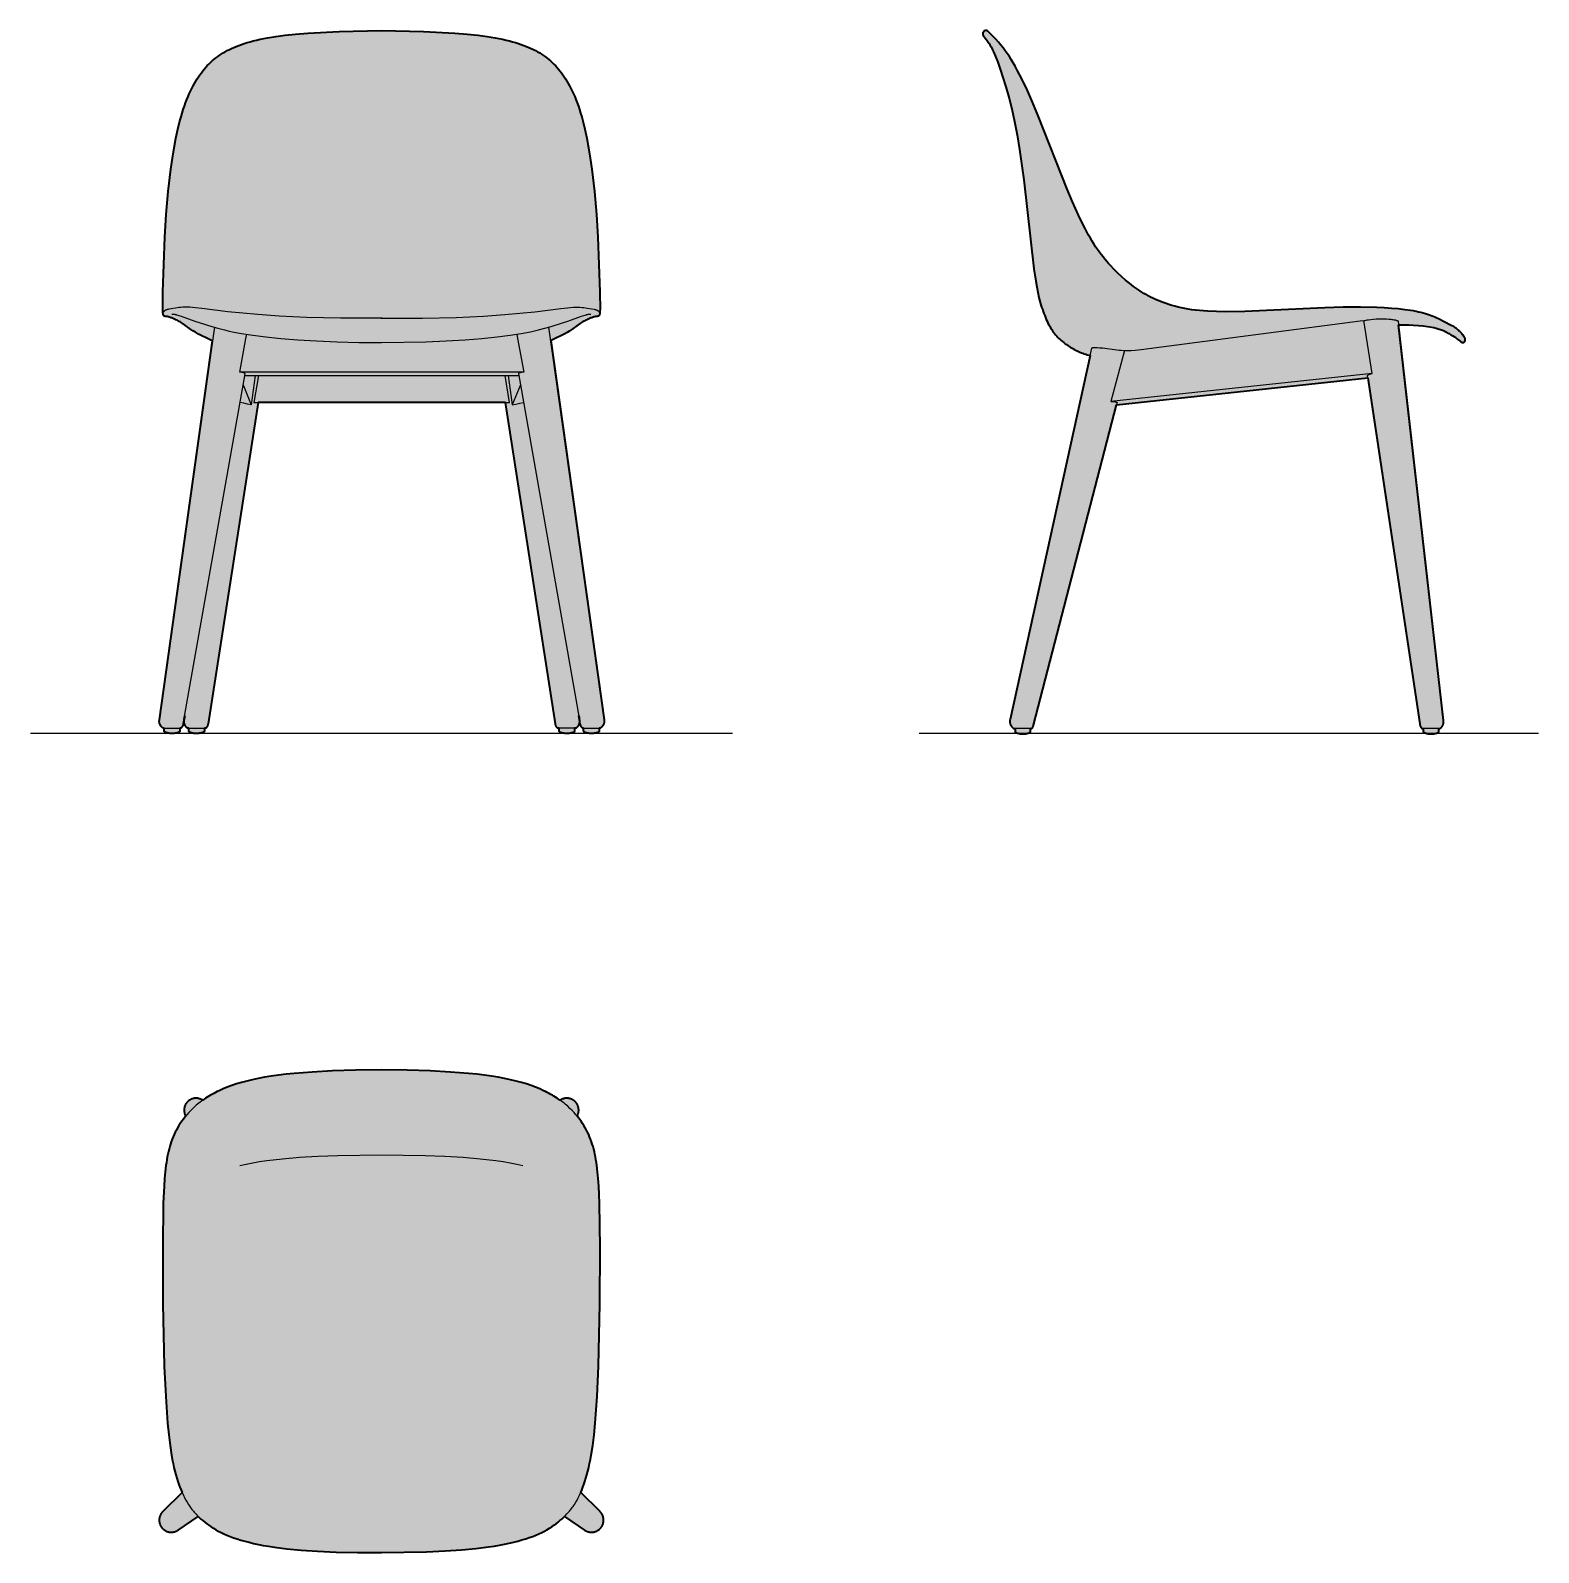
# Model space of a CAD drawing. Header units: millimetres. Extents: x 0 to 1642, y -891 to 765.
import ezdxf

# ---------------------------------------------------------------- set-up
doc = ezdxf.new("R2010")
doc.units = ezdxf.units.MM
doc.layers.add('Blocks', color=7, linetype='Continuous')
doc.layers.add('Blocks$Fill', color=7, linetype='Continuous', true_color=0xffffff)
for name, color, linetype, lineweight, true_color in [('Blocks$Inner', 7, 'Continuous', 25, 0x007f00), ('Blocks$Outline', 7, 'Continuous', 35, 0xff3f3f), ('Groud', 7, 'Continuous', 25, 0x243775)]:
    doc.layers.add(name, color=color, linetype=linetype, lineweight=lineweight, true_color=true_color)

# ---------------------------------------------------------------- blocks, each defined once
blk = doc.blocks.new('Fiber Side Chair Front')
at = {"layer": 'Blocks$Fill'}
blk.add_hatch(color=256, dxfattribs=at).paths.add_polyline_path([(198.3, 427.5), (191.3, 430.7), (186.8, 432.9), (183, 434.9), (179.8, 436.8), (177, 438.5), (174.7, 440), (165.3, 446.6), (164.1, 447.4), (163, 448.1), (161.9, 448.7), (160.8, 449.3), (159.6, 449.9), (158.5, 450.5), (157.3, 451), (156.2, 451.5), (155.1, 452), (154, 452.4), (153, 452.7), (152.1, 453), (151.4, 453.3), (151, 453.4), (150.7, 453.5), (150.4, 453.5), (150.1, 453.6), (149.8, 453.6), (149.5, 453.7), (149.1, 453.8), (147.5, 454), (147.4, 454), (147.2, 454), (147, 454.1), (146.9, 454.1), (146.7, 454.1), (146.5, 454.2), (146.4, 454.2), (146.3, 454.3), (146.2, 454.3), (146.2, 454.3), (146.1, 454.3), (146, 454.4), (145.9, 454.4), (145.9, 454.4), (145.8, 454.5), (145.7, 454.5), (145.7, 454.6), (145.6, 454.6), (145.6, 454.6), (145.5, 454.7), (145.4, 454.7), (145.4, 454.8), (145.3, 454.8), (145.3, 454.9), (145.2, 454.9), (145.2, 454.9), (145.2, 454.9), (145.2, 455), (145.1, 455), (145.1, 455), (145.1, 455.1), (145.1, 455.1), (145, 455.1), (145, 455.1), (145, 455.2), (145, 455.2), (145, 455.2), (144.9, 455.3), (144.9, 455.3), (144.9, 455.4), (144.8, 455.5), (144.8, 455.6), (144.7, 455.7), (144.7, 455.8), (144.7, 455.8), (144.6, 455.9), (144.6, 456), (144.6, 456.2), (144.5, 456.3), (144.5, 456.4), (144.5, 456.6), (144.4, 456.9), (144.4, 457.2), (144.3, 457.5), (144.3, 457.8), (144.2, 458.2), (144.2, 458.6), (144.2, 459.7), (144.1, 461.2), (144.3, 480.7), (146.3, 540.3), (147.9, 565.1), (150.1, 590.1), (153, 614.5), (154.7, 626.2), (156.5, 637.4), (158.5, 648), (160.6, 657.9), (162.8, 667), (164, 671.3), (165.2, 675.4), (166.4, 679.3), (167.7, 683), (168.9, 686.6), (170.3, 690), (171.6, 693.3), (173, 696.4), (174.3, 699.4), (175.7, 702.3), (177.2, 705), (178.6, 707.6), (180.1, 710.1), (181.6, 712.6), (183.1, 714.9), (184.6, 717.1), (186.1, 719.3), (187.7, 721.3), (189.3, 723.3), (191, 725.2), (192.6, 727), (194.4, 728.8), (196.1, 730.5), (197.9, 732.1), (199.7, 733.7), (201.6, 735.2), (203.6, 736.7), (205.6, 738.1), (207.7, 739.5), (209.8, 740.8), (212, 742.1), (214.2, 743.4), (216.6, 744.6), (219, 745.8), (221.6, 746.9), (224.2, 748), (227, 749.1), (229.8, 750.2), (232.8, 751.2), (236, 752.1), (239.3, 753.1), (242.7, 754), (246.3, 754.9), (250.1, 755.7), (258.2, 757.3), (267.1, 758.8), (277.2, 760.2), (288.8, 761.4), (302.2, 762.5), (336.2, 764.3), (382.1, 765.3), (428.1, 764.3), (462.1, 762.5), (475.5, 761.4), (487.1, 760.2), (497.2, 758.8), (506.1, 757.3), (514.2, 755.7), (518, 754.9), (521.6, 754), (525, 753.1), (528.3, 752.1), (531.5, 751.2), (534.5, 750.2), (537.3, 749.1), (540.1, 748), (542.7, 746.9), (545.3, 745.8), (547.7, 744.6), (550.1, 743.4), (552.3, 742.1), (554.5, 740.8), (556.6, 739.5), (558.7, 738.1), (560.7, 736.7), (562.7, 735.2), (564.5, 733.7), (566.4, 732.1), (568.2, 730.5), (569.9, 728.8), (571.7, 727), (573.3, 725.2), (575, 723.3), (576.6, 721.3), (578.1, 719.3), (579.7, 717.1), (581.2, 714.9), (582.7, 712.6), (584.2, 710.1), (585.7, 707.6), (587.1, 705), (588.5, 702.3), (590, 699.4), (591.3, 696.4), (592.7, 693.3), (594, 690), (595.3, 686.6), (596.6, 683), (597.9, 679.3), (599.1, 675.4), (600.3, 671.3), (601.5, 667), (603.7, 657.9), (605.8, 648), (607.8, 637.4), (609.6, 626.2), (611.3, 614.5), (614.1, 590.1), (616.4, 565.1), (618, 540.3), (619.9, 480.7), (620.2, 461.2), (620.1, 459.7), (620.1, 458.6), (620.1, 458.2), (620, 457.8), (620, 457.5), (619.9, 457.2), (619.9, 456.9), (619.8, 456.6), (619.8, 456.4), (619.8, 456.3), (619.7, 456.2), (619.7, 456), (619.7, 455.9), (619.6, 455.8), (619.6, 455.8), (619.6, 455.7), (619.5, 455.6), (619.5, 455.5), (619.4, 455.4), (619.4, 455.3), (619.4, 455.3), (619.3, 455.2), (619.3, 455.2), (619.3, 455.2), (619.3, 455.1), (619.2, 455.1), (619.2, 455.1), (619.2, 455.1), (619.2, 455), (619.2, 455), (619.1, 455), (619.1, 454.9), (619.1, 454.9), (619, 454.9), (619, 454.9), (619, 454.8), (618.9, 454.8), (618.9, 454.7), (618.8, 454.7), (618.7, 454.6), (618.7, 454.6), (618.6, 454.6), (618.6, 454.5), (618.5, 454.5), (618.4, 454.4), (618.4, 454.4), (618.3, 454.4), (618.2, 454.3), (618.1, 454.3), (618.1, 454.3), (618, 454.3), (617.9, 454.2), (617.8, 454.2), (617.6, 454.1), (617.4, 454.1), (617.3, 454.1), (617.1, 454), (616.9, 454), (616.8, 454), (615.2, 453.8), (614.7, 453.7), (614.5, 453.6), (614.2, 453.6), (613.9, 453.5), (613.6, 453.5), (613.3, 453.4), (612.9, 453.3), (612.1, 453), (611.3, 452.7), (610.3, 452.4), (609.2, 452), (608.1, 451.5), (607, 451), (605.8, 450.5), (604.6, 449.9), (603.5, 449.3), (602.4, 448.7), (601.3, 448.1), (600.2, 447.4), (599, 446.6), (596.4, 444.9), (587.3, 438.4), (584.5, 436.7), (581.3, 434.9), (577.5, 432.8), (573, 430.7), (567.8, 428.3), (566.7, 427.8), (624.7, 14.5), (624.7, 14.2), (624.7, 13.9), (624.7, 13.6), (624.7, 13.2), (624.7, 12.9), (624.7, 12.6), (624.7, 12.3), (624.6, 12), (624.6, 11.7), (624.5, 11.4), (624.4, 11.1), (624.3, 10.8), (624.2, 10.5), (624.1, 10.2), (624, 10), (623.9, 9.7), (623.7, 9.4), (623.6, 9.1), (623.4, 8.9), (623.3, 8.6), (623.1, 8.4), (622.9, 8.1), (622.7, 7.9), (622.5, 7.6), (622.3, 7.4), (622.1, 7.2), (621.9, 7), (621.7, 6.8), (621.4, 6.6), (621.2, 6.4), (620.9, 6.2), (620.7, 6), (619.4, 6), (619.4, 3.2), (619.4, 3.2), (619.4, 3.1), (619.4, 3), (619.4, 3), (619.3, 2.9), (619.3, 2.8), (619.3, 2.8), (619.3, 2.7), (619.3, 2.7), (619.3, 2.6), (619.3, 2.5), (619.2, 2.5), (619.2, 2.4), (619.2, 2.4), (619.2, 2.3), (619.1, 2.3), (619.1, 2.2), (619.1, 2.2), (619.1, 2.2), (619, 2.1), (619, 2.1), (619, 2), (618.9, 2), (618.9, 1.9), (618.9, 1.9), (618.8, 1.9), (618.8, 1.8), (618.8, 1.8), (618.7, 1.8), (618.7, 1.7), (618.7, 1.7), (618.6, 1.7), (618.6, 1.6), (618.5, 1.6), (618.5, 1.6), (618.5, 1.6), (618.4, 1.5), (618.4, 1.5), (618.3, 1.5), (618.3, 1.4), (618.2, 1.4), (618.1, 1.4), (618, 1.3), (617.9, 1.3), (617.8, 1.2), (617.7, 1.2), (617.5, 1.1), (617, 1), (616.2, 0.7), (615.3, 0.5), (614.8, 0.4), (614.4, 0.3), (613.9, 0.3), (613.5, 0.2), (613, 0.1), (612.6, 0.1), (612.1, 0), (611.7, 0), (611.2, 0), (610.8, 0), (610.3, 0), (609.8, 0), (609.3, 0.1), (608.9, 0.1), (608.4, 0.2), (607.9, 0.3), (607, 0.4), (606.2, 0.6), (605.4, 0.8), (605.1, 0.8), (604.8, 0.9), (604.5, 1), (604.4, 1.1), (604.3, 1.1), (604.1, 1.2), (604, 1.2), (603.9, 1.3), (603.7, 1.3), (603.6, 1.4), (603.5, 1.4), (603.4, 1.5), (603.4, 1.5), (603.3, 1.6), (603.3, 1.6), (603.2, 1.6), (603.1, 1.7), (603.1, 1.7), (603, 1.8), (603, 1.8), (603, 1.8), (603, 1.8), (602.9, 1.9), (602.9, 1.9), (602.9, 1.9), (602.9, 1.9), (602.8, 2), (602.8, 2), (602.8, 2), (602.8, 2.1), (602.7, 2.1), (602.7, 2.1), (602.7, 2.1), (602.7, 2.2), (602.7, 2.2), (602.6, 2.2), (602.6, 2.3), (602.6, 2.3), (602.6, 2.3), (602.6, 2.4), (602.6, 2.4), (602.5, 2.5), (602.5, 2.5), (602.5, 2.5), (602.5, 2.6), (602.5, 2.6), (602.5, 2.7), (602.5, 2.7), (602.5, 2.7), (602.4, 2.8), (602.4, 2.8), (602.4, 2.9), (602.4, 2.9), (602.4, 3), (602.4, 3), (602.4, 3.1), (602.4, 3.2), (602.4, 6), (601, 6), (600.8, 6.2), (600.6, 6.5), (600.4, 6.7), (600.2, 7), (600, 7.2), (599.9, 7.5), (599.7, 7.8), (599.6, 8), (599.4, 8.3), (599.3, 8.6), (599.2, 8.9), (599.1, 9.2), (599, 9.5), (598.9, 9.8), (598.8, 10.1), (598.7, 10.4), (598.7, 10.7), (597.1, 19.4), (597.6, 15.9), (597.7, 14.7), (597.7, 14.1), (597.8, 13.7), (597.8, 13.2), (597.8, 12.9), (597.7, 12.7), (597.7, 12.5), (597.7, 12.3), (597.7, 12.2), (597.7, 12), (597.7, 11.9), (597.6, 11.7), (597.6, 11.6), (597.6, 11.3), (597.5, 11.1), (597.4, 10.8), (597.3, 10.5), (597.3, 10.2), (597.2, 9.9), (597.1, 9.8), (597, 9.6), (597, 9.5), (596.9, 9.3), (596.8, 9.2), (596.8, 9), (596.7, 8.9), (596.6, 8.7), (596.5, 8.6), (596.4, 8.4), (596.3, 8.2), (596.2, 8.1), (596.1, 7.9), (595.9, 7.7), (595.8, 7.6), (595.7, 7.4), (595.5, 7.2), (595.4, 7.1), (595.2, 6.9), (595.1, 6.7), (594.9, 6.6), (594.7, 6.4), (594.5, 6.2), (594.3, 6), (592.6, 6), (592.6, 3.7), (592.6, 3.5), (592.6, 3.3), (592.6, 3.1), (592.5, 3), (592.5, 2.9), (592.5, 2.8), (592.5, 2.8), (592.5, 2.7), (592.5, 2.6), (592.5, 2.6), (592.5, 2.5), (592.4, 2.5), (592.4, 2.4), (592.4, 2.4), (592.4, 2.3), (592.4, 2.3), (592.3, 2.3), (592.3, 2.2), (592.3, 2.2), (592.3, 2.1), (592.2, 2.1), (592.2, 2.1), (592.2, 2), (592.2, 2), (592.1, 2), (592.1, 1.9), (592.1, 1.9), (592, 1.9), (592, 1.8), (592, 1.8), (591.9, 1.8), (591.9, 1.7), (591.9, 1.7), (591.8, 1.7), (591.8, 1.6), (591.7, 1.6), (591.7, 1.6), (591.6, 1.6), (591.6, 1.5), (591.5, 1.5), (591.5, 1.5), (591.3, 1.4), (591.2, 1.3), (591.1, 1.3), (590.9, 1.2), (590.8, 1.2), (590.6, 1.1), (590.2, 1), (589.8, 0.9), (589.4, 0.7), (588.9, 0.6), (588.4, 0.5), (587.9, 0.4), (587.5, 0.3), (587, 0.2), (586.5, 0.2), (586, 0.1), (585.5, 0.1), (585, 0), (584.5, 0), (583.9, 0), (583.4, 0), (582.8, 0.1), (582.2, 0.1), (581.6, 0.2), (581, 0.3), (580.4, 0.4), (579.9, 0.5), (579.3, 0.6), (578.8, 0.7), (578.3, 0.9), (577.9, 1), (577.7, 1.1), (577.5, 1.1), (577.3, 1.2), (577.1, 1.3), (577.1, 1.3), (577, 1.3), (576.9, 1.4), (576.8, 1.4), (576.7, 1.5), (576.7, 1.5), (576.6, 1.5), (576.5, 1.6), (576.5, 1.6), (576.4, 1.7), (576.3, 1.7), (576.3, 1.8), (576.2, 1.8), (576.2, 1.9), (576.2, 1.9), (576.1, 1.9), (576.1, 1.9), (576.1, 2), (576.1, 2), (576, 2), (576, 2), (576, 2.1), (576, 2.1), (576, 2.1), (575.9, 2.1), (575.9, 2.2), (575.9, 2.2), (575.9, 2.2), (575.9, 2.3), (575.8, 2.3), (575.8, 2.3), (575.8, 2.4), (575.8, 2.4), (575.8, 2.4), (575.8, 2.5), (575.8, 2.5), (575.7, 2.5), (575.7, 2.6), (575.7, 2.6), (575.7, 2.7), (575.7, 2.8), (575.7, 2.8), (575.6, 2.9), (575.6, 3), (575.6, 3.2), (575.6, 3.3), (575.6, 3.4), (575.6, 3.7), (575.6, 4), (575.6, 4.3), (575.6, 5.1), (575.6, 6), (573.9, 6), (573.7, 6.3), (573.5, 6.5), (573.3, 6.8), (573.1, 7), (572.9, 7.3), (572.8, 7.5), (572.6, 7.8), (572.5, 8.1), (572.3, 8.4), (572.2, 8.7), (572.1, 9), (572, 9.3), (571.9, 9.6), (571.8, 9.9), (571.7, 10.2), (571.7, 10.5), (571.6, 10.8), (517.3, 360.2), (247.8, 360.2), (193.4, 10.5), (193.3, 10.2), (193.3, 9.9), (193.2, 9.6), (193.1, 9.3), (193, 9), (192.9, 8.7), (192.7, 8.4), (192.6, 8.1), (192.4, 7.8), (192.3, 7.5), (192.1, 7.3), (192, 7), (191.8, 6.8), (191.6, 6.5), (191.4, 6.3), (191.2, 6), (189.5, 6), (189.5, 4.3), (189.5, 4), (189.5, 3.7), (189.5, 3.4), (189.5, 3.3), (189.4, 3.2), (189.4, 3), (189.4, 2.9), (189.4, 2.8), (189.4, 2.8), (189.4, 2.7), (189.3, 2.6), (189.3, 2.6), (189.3, 2.5), (189.3, 2.5), (189.3, 2.5), (189.3, 2.4), (189.3, 2.4), (189.3, 2.4), (189.2, 2.3), (189.2, 2.3), (189.2, 2.3), (189.2, 2.2), (189.2, 2.2), (189.2, 2.2), (189.1, 2.1), (189.1, 2.1), (189.1, 2.1), (189.1, 2.1), (189.1, 2), (189, 2), (189, 2), (189, 2), (189, 1.9), (188.9, 1.9), (188.9, 1.9), (188.9, 1.9), (188.8, 1.8), (188.8, 1.8), (188.7, 1.7), (188.7, 1.7), (188.6, 1.6), (188.5, 1.6), (188.5, 1.5), (188.4, 1.5), (188.3, 1.5), (188.2, 1.4), (188.2, 1.4), (188.1, 1.3), (188, 1.3), (187.9, 1.3), (187.7, 1.2), (187.6, 1.1), (187.4, 1.1), (187.2, 1), (186.7, 0.9), (186.2, 0.7), (185.7, 0.6), (185.2, 0.5), (184.6, 0.4), (184, 0.3), (183.4, 0.2), (182.9, 0.1), (182.3, 0.1), (181.7, 0), (181.1, 0), (180.6, 0), (180.1, 0), (179.6, 0.1), (179.1, 0.1), (178.6, 0.2), (178.1, 0.2), (177.6, 0.3), (177.1, 0.4), (176.6, 0.5), (176.2, 0.6), (175.7, 0.7), (175.3, 0.9), (174.9, 1), (174.5, 1.1), (174.3, 1.2), (174.1, 1.2), (174, 1.3), (173.9, 1.3), (173.7, 1.4), (173.6, 1.5), (173.5, 1.5), (173.5, 1.5), (173.4, 1.6), (173.4, 1.6), (173.3, 1.6), (173.3, 1.6), (173.3, 1.7), (173.2, 1.7), (173.2, 1.7), (173.1, 1.8), (173.1, 1.8), (173.1, 1.8), (173, 1.9), (173, 1.9), (173, 1.9), (172.9, 2), (172.9, 2), (172.9, 2), (172.8, 2.1), (172.8, 2.1), (172.8, 2.1), (172.8, 2.2), (172.8, 2.2), (172.7, 2.3), (172.7, 2.3), (172.7, 2.3), (172.7, 2.4), (172.6, 2.4), (172.6, 2.5), (172.6, 2.5), (172.6, 2.6), (172.6, 2.6), (172.6, 2.7), (172.6, 2.8), (172.5, 2.8), (172.5, 2.9), (172.5, 3), (172.5, 3.1), (172.5, 3.3), (172.5, 3.5), (172.5, 3.7), (172.4, 4.3), (172.5, 6), (170.8, 6), (170.6, 6.2), (170.4, 6.4), (170.2, 6.6), (170, 6.7), (169.8, 6.9), (169.7, 7.1), (169.5, 7.2), (169.4, 7.4), (169.2, 7.6), (169.1, 7.7), (169, 7.9), (168.9, 8.1), (168.8, 8.2), (168.7, 8.4), (168.6, 8.6), (168.5, 8.7), (168.4, 8.9), (168.3, 9), (168.2, 9.2), (168.2, 9.3), (168.1, 9.5), (168, 9.6), (168, 9.8), (167.9, 9.9), (167.8, 10.2), (167.7, 10.5), (167.6, 10.8), (167.6, 11.1), (167.5, 11.3), (167.4, 11.6), (167.4, 11.7), (167.4, 11.9), (167.4, 12), (167.4, 12.2), (167.3, 12.3), (167.3, 12.5), (167.3, 12.7), (167.3, 12.9), (167.3, 13.2), (167.3, 13.7), (167.3, 14.1), (167.4, 14.7), (167.5, 15.9), (167.7, 17.5), (168, 19.4), (166.4, 10.4), (166.3, 10.1), (166.2, 9.8), (166.1, 9.5), (166, 9.2), (165.9, 8.9), (165.8, 8.6), (165.7, 8.3), (165.5, 8), (165.4, 7.8), (165.2, 7.5), (165, 7.2), (164.9, 7), (164.7, 6.7), (164.5, 6.5), (164.3, 6.2), (164.1, 6), (162.7, 6), (162.7, 3.2), (162.7, 3.1), (162.7, 3), (162.7, 3), (162.6, 2.9), (162.6, 2.9), (162.6, 2.8), (162.6, 2.8), (162.6, 2.7), (162.6, 2.7), (162.6, 2.7), (162.6, 2.6), (162.6, 2.6), (162.5, 2.5), (162.5, 2.5), (162.5, 2.5), (162.5, 2.4), (162.5, 2.4), (162.5, 2.3), (162.5, 2.3), (162.4, 2.3), (162.4, 2.2), (162.4, 2.2), (162.4, 2.2), (162.4, 2.1), (162.3, 2.1), (162.3, 2.1), (162.3, 2.1), (162.3, 2), (162.3, 2), (162.2, 2), (162.2, 1.9), (162.2, 1.9), (162.2, 1.9), (162.1, 1.9), (162.1, 1.8), (162.1, 1.8), (162.1, 1.8), (162, 1.8), (162, 1.7), (161.9, 1.7), (161.9, 1.6), (161.8, 1.6), (161.8, 1.6), (161.7, 1.5), (161.6, 1.5), (161.6, 1.4), (161.4, 1.4), (161.3, 1.3), (161.2, 1.3), (161.1, 1.2), (160.9, 1.2), (160.8, 1.1), (160.7, 1.1), (160.5, 1), (160.3, 0.9), (160, 0.8), (159.6, 0.8), (158.9, 0.6), (158.1, 0.4), (157.2, 0.3), (156.7, 0.2), (156.2, 0.1), (155.7, 0.1), (155.2, 0), (154.8, 0), (154.3, 0), (153.9, 0), (153.4, 0), (152.9, 0), (152.5, 0.1), (152.1, 0.1), (151.6, 0.2), (151.1, 0.3), (150.7, 0.3), (150.2, 0.4), (149.8, 0.5), (148.9, 0.7), (148, 1), (147.6, 1.1), (147.4, 1.2), (147.3, 1.2), (147.2, 1.3), (147.1, 1.3), (147, 1.4), (146.9, 1.4), (146.8, 1.4), (146.7, 1.5), (146.7, 1.5), (146.7, 1.5), (146.6, 1.6), (146.6, 1.6), (146.5, 1.6), (146.5, 1.6), (146.4, 1.7), (146.4, 1.7), (146.4, 1.7), (146.3, 1.8), (146.3, 1.8), (146.3, 1.8), (146.2, 1.9), (146.2, 1.9), (146.2, 1.9), (146.1, 2), (146.1, 2), (146.1, 2.1), (146, 2.1), (146, 2.2), (146, 2.2), (145.9, 2.2), (145.9, 2.3), (145.9, 2.3), (145.9, 2.4), (145.8, 2.4), (145.8, 2.5), (145.8, 2.5), (145.8, 2.6), (145.8, 2.7), (145.8, 2.7), (145.7, 2.8), (145.7, 2.8), (145.7, 2.9), (145.7, 3), (145.7, 3), (145.7, 3.1), (145.7, 3.2), (145.7, 3.2), (145.7, 6), (144.4, 6), (144.1, 6.2), (143.9, 6.4), (143.6, 6.6), (143.4, 6.8), (143.2, 7), (142.9, 7.2), (142.7, 7.4), (142.5, 7.6), (142.3, 7.9), (142.1, 8.1), (142, 8.4), (141.8, 8.6), (141.6, 8.9), (141.5, 9.1), (141.3, 9.4), (141.2, 9.7), (141.1, 10), (140.9, 10.2), (140.8, 10.5), (140.7, 10.8), (140.6, 11.1), (140.6, 11.4), (140.5, 11.7), (140.5, 12), (140.4, 12.3), (140.4, 12.6), (140.3, 12.9), (140.3, 13.2), (140.3, 13.6), (140.3, 13.9), (140.4, 14.2), (140.4, 14.5), (140.4, 14.8)], flags=0)
at = {"layer": 'Blocks$Inner'}
for p, q in [((233.4, 389.9), (531.7, 389.9)), ((233.7, 391.7), (233.6, 391.9)), ((244.8, 389.9), (240.5, 357.8)), ((520.2, 389.9), (524.5, 357.8)), ((531.4, 391.9), (531.4, 391.9))]:
    blk.add_line(p, q, dxfattribs=at)
for points in [[(566.7, 427.8), (567.8, 428.3), (573, 430.7), (577.5, 432.8), (581.3, 434.9), (584.5, 436.7), (587.3, 438.4), (589.6, 440), (596.4, 444.9), (599, 446.6), (600.2, 447.4), (601.3, 448.1), (602.4, 448.7), (603.5, 449.3), (604.6, 449.9), (605.8, 450.5), (607, 451), (608.1, 451.5), (609.2, 452), (610.3, 452.4), (611.3, 452.7), (612.1, 453), (612.9, 453.3), (613.3, 453.4), (613.6, 453.5), (613.9, 453.5), (614.2, 453.6), (614.5, 453.6), (614.7, 453.7), (615.2, 453.8), (616.8, 454), (616.9, 454), (617.1, 454), (617.3, 454.1), (617.4, 454.1), (617.6, 454.1), (617.8, 454.2), (617.9, 454.2), (618, 454.3), (618.1, 454.3), (618.1, 454.3), (618.2, 454.3), (618.3, 454.4), (618.4, 454.4), (618.4, 454.4), (618.5, 454.5), (618.6, 454.5), (618.6, 454.6), (618.7, 454.6), (618.7, 454.6), (618.8, 454.7), (618.9, 454.7), (618.9, 454.8), (619, 454.8), (619, 454.9), (619, 454.9), (619.1, 454.9), (619.1, 454.9), (619.1, 455), (619.2, 455), (619.2, 455), (619.2, 455.1), (619.2, 455.1), (619.2, 455.1), (619.3, 455.1), (619.3, 455.2), (619.3, 455.2), (619.3, 455.2), (619.4, 455.3), (619.4, 455.3), (619.4, 455.4), (619.5, 455.5), (619.5, 455.6), (619.6, 455.7), (619.6, 455.8), (619.6, 455.8), (619.7, 455.9), (619.7, 456), (619.7, 456.2), (619.8, 456.3), (619.8, 456.4), (619.8, 456.6), (619.9, 456.9), (619.9, 457.2), (620, 457.5), (620, 457.8), (620.1, 458.2), (620.1, 458.6), (620.1, 459.7), (620.2, 461.2), (619.9, 480.7), (618, 540.3), (616.4, 565.1), (614.1, 590.1), (611.3, 614.5), (609.6, 626.2), (607.8, 637.4), (605.8, 648), (603.7, 657.9), (601.5, 667), (600.3, 671.3), (599.1, 675.4), (597.9, 679.3), (596.6, 683), (595.3, 686.6), (594, 690), (592.7, 693.3), (591.3, 696.4), (590, 699.4), (588.5, 702.3), (587.1, 705), (585.7, 707.6), (584.2, 710.1), (582.7, 712.6), (581.2, 714.9), (579.7, 717.1), (578.1, 719.3), (576.6, 721.3), (575, 723.3), (573.3, 725.2), (571.7, 727), (569.9, 728.8), (568.2, 730.5), (566.4, 732.1), (564.5, 733.7), (562.7, 735.2), (560.7, 736.7), (558.7, 738.1), (556.6, 739.5), (554.5, 740.8), (552.3, 742.1), (550.1, 743.4), (547.7, 744.6), (545.3, 745.8), (542.7, 746.9), (540.1, 748), (537.3, 749.1), (534.5, 750.2), (531.5, 751.2), (528.3, 752.1), (525, 753.1), (521.6, 754), (518, 754.9), (514.2, 755.7), (506.1, 757.3), (497.2, 758.8), (487.1, 760.2), (475.5, 761.4), (462.1, 762.5), (428.1, 764.3), (382.1, 765.3), (336.2, 764.3), (302.2, 762.5), (288.8, 761.4), (277.2, 760.2), (267.1, 758.8), (258.2, 757.3), (250.1, 755.7), (246.3, 754.9), (242.7, 754), (239.3, 753.1), (236, 752.1), (232.8, 751.2), (229.8, 750.2), (227, 749.1), (224.2, 748), (221.6, 746.9), (219, 745.8), (216.6, 744.6), (214.2, 743.4), (212, 742.1), (209.8, 740.8), (207.7, 739.5), (205.6, 738.1), (203.6, 736.7), (201.6, 735.2), (199.7, 733.7), (197.9, 732.1), (196.1, 730.5), (194.4, 728.8), (192.6, 727), (191, 725.2), (189.3, 723.3), (187.7, 721.3), (186.1, 719.3), (184.6, 717.1), (183.1, 714.9), (181.6, 712.6), (180.1, 710.1), (178.6, 707.6), (177.2, 705), (175.7, 702.3), (174.3, 699.4), (173, 696.4), (171.6, 693.3), (170.3, 690), (168.9, 686.6), (167.7, 683), (166.4, 679.3), (165.2, 675.4), (164, 671.3), (162.8, 667), (160.6, 657.9), (158.5, 648), (156.5, 637.4), (154.7, 626.2), (153, 614.5), (150.1, 590.1), (147.9, 565.1), (146.3, 540.3), (144.3, 480.7), (144.1, 461.2), (144.2, 459.7), (144.2, 458.6), (144.2, 458.2), (144.3, 457.8), (144.3, 457.5), (144.4, 457.2), (144.4, 456.9), (144.5, 456.6), (144.5, 456.4), (144.5, 456.3), (144.6, 456.2), (144.6, 456), (144.6, 455.9), (144.7, 455.8), (144.7, 455.8), (144.7, 455.7), (144.8, 455.6), (144.8, 455.5), (144.9, 455.4), (144.9, 455.3), (144.9, 455.3), (145, 455.2), (145, 455.2), (145, 455.2), (145, 455.1), (145, 455.1), (145.1, 455.1), (145.1, 455.1), (145.1, 455), (145.1, 455), (145.2, 455), (145.2, 454.9), (145.2, 454.9), (145.2, 454.9), (145.3, 454.9), (145.3, 454.8), (145.4, 454.8), (145.4, 454.7), (145.5, 454.7), (145.6, 454.6), (145.6, 454.6), (145.7, 454.6), (145.7, 454.5), (145.8, 454.5), (145.9, 454.4), (145.9, 454.4), (146, 454.4), (146.1, 454.3), (146.2, 454.3), (146.2, 454.3), (146.3, 454.3), (146.4, 454.2), (146.5, 454.2), (146.7, 454.1), (146.9, 454.1), (147, 454.1), (147.2, 454), (147.4, 454), (147.5, 454), (149.1, 453.8), (149.5, 453.7), (149.8, 453.6), (150.1, 453.6), (150.4, 453.5), (150.7, 453.5), (151, 453.4), (151.4, 453.3), (152.1, 453), (153, 452.7), (154, 452.4), (155.1, 452), (156.2, 451.5), (157.3, 451), (158.5, 450.5), (159.6, 449.9), (160.8, 449.3), (161.9, 448.7), (163, 448.1), (164.1, 447.4), (165.3, 446.6), (167.9, 444.9), (174.7, 440), (177, 438.5), (179.8, 436.8), (183, 434.9), (186.8, 432.9), (191.3, 430.7), (196.5, 428.3), (198.3, 427.5)], [(382.9, 452), (337.5, 452), (300.6, 452.9), (271, 454.3), (247.7, 456), (215.1, 459.2), (186.6, 462.8), (179.6, 463.5), (176.5, 463.8), (173.5, 464), (170.8, 464.1), (168.2, 464.1), (167, 464.1), (165.9, 464.1), (163.7, 463.9), (161.7, 463.7), (159.8, 463.5), (158, 463.2), (153.3, 462.4), (150.6, 461.9), (149.9, 461.7), (149.3, 461.6), (149, 461.5), (148.7, 461.4), (148.5, 461.3), (148.2, 461.2), (147.9, 461.1), (147.7, 461), (147.4, 460.9), (147.1, 460.8), (147, 460.7), (146.9, 460.6), (146.8, 460.6), (146.7, 460.5), (146.6, 460.4), (146.5, 460.4), (146.3, 460.3), (146.2, 460.2), (146.1, 460.1), (146, 460.1), (145.9, 460), (145.8, 459.9), (145.7, 459.8), (145.6, 459.7), (145.6, 459.6), (145.5, 459.5), (145.4, 459.4), (145.3, 459.3), (145.2, 459.2), (145.1, 459.1), (145.1, 459), (145, 458.9), (144.9, 458.8), (144.8, 458.7)], [(381.4, 452), (426.8, 452), (463.7, 452.9), (493.3, 454.3), (516.6, 456), (549.2, 459.2), (577.7, 462.8), (584.7, 463.5), (587.8, 463.8), (590.8, 464), (593.5, 464.1), (596, 464.1), (597.2, 464.1), (598.4, 464.1), (600.6, 463.9), (602.6, 463.7), (604.5, 463.5), (606.3, 463.2), (611, 462.4), (613.7, 461.9), (614.4, 461.7), (615, 461.6), (615.3, 461.5), (615.5, 461.4), (615.8, 461.3), (616.1, 461.2), (616.4, 461.1), (616.6, 461), (616.9, 460.9), (617.1, 460.8), (617.3, 460.7), (617.4, 460.6), (617.5, 460.6), (617.6, 460.5), (617.7, 460.4), (617.8, 460.4), (617.9, 460.3), (618.1, 460.2), (618.2, 460.1), (618.3, 460.1), (618.4, 460), (618.5, 459.9), (618.6, 459.8), (618.6, 459.7), (618.7, 459.6), (618.8, 459.5), (618.9, 459.4), (619, 459.3), (619.1, 459.2), (619.2, 459.1), (619.2, 459), (619.3, 458.9), (619.4, 458.8), (619.4, 458.7)], [(154, 456.4), (154, 456.4), (154.1, 456.4), (154.2, 456.4), (154.3, 456.5), (154.3, 456.5), (154.4, 456.5), (154.5, 456.5), (154.6, 456.5), (154.7, 456.5), (154.8, 456.5), (155, 456.5), (155.1, 456.5), (155.3, 456.5), (155.5, 456.5), (155.7, 456.5), (156, 456.5), (156.2, 456.5), (156.4, 456.5), (156.6, 456.4), (157.1, 456.4), (157.6, 456.3), (158.1, 456.2), (158.7, 456), (159.2, 455.9), (160.4, 455.6), (161.6, 455.2), (164.3, 454.3), (179, 449), (185, 447), (197.4, 443.1), (204, 441.2), (211.2, 439.3), (215.3, 438.4), (219.7, 437.4), (229.8, 435.5), (242, 433.7), (256.2, 431.8), (272.6, 430.1), (291.1, 428.6), (311.6, 427.4), (333.9, 426.4), (357.5, 425.8), (382.1, 425.6), (430.4, 426.5), (452.7, 427.4), (473.2, 428.7), (491.7, 430.2), (508.1, 431.8), (522.3, 433.7), (534.5, 435.5), (544.6, 437.4), (549, 438.4), (553.1, 439.3), (560.3, 441.2), (566.9, 443.1), (579.3, 447), (585.3, 449), (600, 454.3), (602.6, 455.2), (603.9, 455.6), (605.1, 455.9), (605.6, 456), (606.2, 456.2), (606.7, 456.3), (607.2, 456.4), (607.7, 456.4), (607.9, 456.5), (608.1, 456.5), (608.3, 456.5), (608.5, 456.5), (608.8, 456.5), (609, 456.5), (609.2, 456.5), (609.3, 456.5), (609.5, 456.5), (609.6, 456.5), (609.7, 456.5), (609.8, 456.5), (609.9, 456.5), (609.9, 456.5), (610, 456.5), (610.1, 456.4), (610.2, 456.4), (610.3, 456.4), (610.3, 456.4)], [(200.3, 442.3), (199.7, 437.7), (140.4, 14.8), (140.4, 14.5), (140.4, 14.2), (140.3, 13.9), (140.3, 13.6), (140.3, 13.2), (140.3, 12.9), (140.4, 12.6), (140.4, 12.3), (140.5, 12), (140.5, 11.7), (140.6, 11.4), (140.6, 11.1), (140.7, 10.8), (140.8, 10.5), (140.9, 10.2), (141.1, 10), (141.2, 9.7), (141.3, 9.4), (141.5, 9.1), (141.6, 8.9), (141.8, 8.6), (142, 8.4), (142.1, 8.1), (142.3, 7.9), (142.5, 7.6), (142.7, 7.4), (142.9, 7.2), (143.2, 7), (143.4, 6.8), (143.6, 6.6), (143.9, 6.4), (144.1, 6.2), (144.4, 6), (164.1, 6), (164.3, 6.2), (164.5, 6.5), (164.7, 6.7), (164.9, 7), (165, 7.2), (165.2, 7.5), (165.4, 7.8), (165.5, 8), (165.7, 8.3), (165.8, 8.6), (165.9, 8.9), (166, 9.2), (166.1, 9.5), (166.2, 9.8), (166.3, 10.1), (166.4, 10.4), (166.4, 10.7), (233.7, 391.7)], [(529.5, 434.8), (530.4, 430.2), (537.2, 393.5), (227.9, 393.5), (234.6, 430.2), (235.5, 434.7)], [(531.4, 391.8), (598.7, 10.7), (598.7, 10.4), (598.8, 10.1), (598.9, 9.8), (599, 9.5), (599.1, 9.2), (599.2, 8.9), (599.3, 8.6), (599.4, 8.3), (599.6, 8), (599.7, 7.8), (599.9, 7.5), (600, 7.2), (600.2, 7), (600.4, 6.7), (600.6, 6.5), (600.8, 6.2), (601, 6), (620.7, 6), (620.9, 6.2), (621.2, 6.4), (621.4, 6.6), (621.7, 6.8), (621.9, 7), (622.1, 7.2), (622.3, 7.4), (622.5, 7.6), (622.7, 7.9), (622.9, 8.1), (623.1, 8.4), (623.3, 8.6), (623.4, 8.9), (623.6, 9.1), (623.7, 9.4), (623.9, 9.7), (624, 10), (624.1, 10.2), (624.2, 10.5), (624.3, 10.8), (624.4, 11.1), (624.5, 11.4), (624.6, 11.7), (624.6, 12), (624.7, 12.3), (624.7, 12.6), (624.7, 12.9), (624.7, 13.2), (624.7, 13.6), (624.7, 13.9), (624.7, 14.2), (624.7, 14.5), (624.6, 14.8), (564.6, 442.5)], [(233.6, 392), (233.6, 392), (233.6, 392), (233.6, 392), (233.6, 392), (233.5, 392), (233.5, 392.1), (233.5, 392.1), (233.5, 392.1), (233.5, 392.1), (233.5, 392.1), (233.4, 392.1), (233.4, 392.2), (233.4, 392.2), (233.4, 392.2), (233.3, 392.2), (233.3, 392.2), (233.2, 392.3), (233.2, 392.3), (233.1, 392.3), (233.1, 392.4), (233, 392.4), (232.9, 392.4), (232.8, 392.5), (232.7, 392.6), (232.5, 392.6), (232.3, 392.7), (232.1, 392.7), (231.9, 392.8), (231.5, 392.9), (231, 393), (230.5, 393.1), (229.3, 393.3), (227.9, 393.5)], [(248.2, 389.9), (243.4, 360.2), (521.7, 360.2), (516.9, 389.9)], [(537.2, 393.5), (535.8, 393.3), (534.6, 393.1), (534.1, 393), (533.6, 392.9), (533.1, 392.8), (532.9, 392.7), (532.8, 392.7), (532.6, 392.6), (532.4, 392.6), (532.3, 392.5), (532.1, 392.4), (532.1, 392.4), (532, 392.4), (531.9, 392.3), (531.9, 392.3), (531.8, 392.3), (531.8, 392.2), (531.7, 392.2), (531.7, 392.2), (531.7, 392.2), (531.6, 392.2), (531.6, 392.1), (531.6, 392.1), (531.6, 392.1), (531.6, 392.1), (531.5, 392.1), (531.5, 392.1), (531.5, 392), (531.5, 392), (531.5, 392), (531.5, 392), (531.5, 392), (531.5, 392)], [(231.5, 379.5), (240.5, 357.8), (236.4, 358.7), (232.3, 359.5), (228.2, 360.3)], [(533.5, 379.5), (524.5, 357.8), (528.6, 358.7), (532.8, 359.5), (536.9, 360.3)], [(168, 19.4), (167.7, 17.5), (167.5, 15.9), (167.4, 14.7), (167.3, 14.1), (167.3, 13.7), (167.3, 13.2), (167.3, 12.9), (167.3, 12.7), (167.3, 12.5), (167.3, 12.3), (167.4, 12.2), (167.4, 12), (167.4, 11.9), (167.4, 11.7), (167.4, 11.6), (167.5, 11.3), (167.6, 11.1), (167.6, 10.8), (167.7, 10.5), (167.8, 10.2), (167.9, 9.9), (168, 9.8), (168, 9.6), (168.1, 9.5), (168.2, 9.3), (168.2, 9.2), (168.3, 9), (168.4, 8.9), (168.5, 8.7), (168.6, 8.6), (168.7, 8.4), (168.8, 8.2), (168.9, 8.1), (169, 7.9), (169.1, 7.7), (169.2, 7.6), (169.4, 7.4), (169.5, 7.2), (169.7, 7.1), (169.8, 6.9), (170, 6.7), (170.2, 6.6), (170.4, 6.4), (170.6, 6.2), (170.8, 6), (191.2, 6), (191.4, 6.3), (191.6, 6.5), (191.8, 6.8), (192, 7), (192.1, 7.3), (192.3, 7.5), (192.4, 7.8), (192.6, 8.1), (192.7, 8.4), (192.9, 8.7), (193, 9), (193.1, 9.3), (193.2, 9.6), (193.3, 9.9), (193.3, 10.2), (193.4, 10.5), (193.5, 10.8), (247.8, 360.2)], [(597.1, 19.4), (597.4, 17.5), (597.6, 15.9), (597.7, 14.7), (597.7, 14.1), (597.8, 13.7), (597.8, 13.2), (597.8, 12.9), (597.7, 12.7), (597.7, 12.5), (597.7, 12.3), (597.7, 12.2), (597.7, 12), (597.7, 11.9), (597.6, 11.7), (597.6, 11.6), (597.6, 11.3), (597.5, 11.1), (597.4, 10.8), (597.3, 10.5), (597.3, 10.2), (597.2, 9.9), (597.1, 9.8), (597, 9.6), (597, 9.5), (596.9, 9.3), (596.8, 9.2), (596.8, 9), (596.7, 8.9), (596.6, 8.7), (596.5, 8.6), (596.4, 8.4), (596.3, 8.2), (596.2, 8.1), (596.1, 7.9), (595.9, 7.7), (595.8, 7.6), (595.7, 7.4), (595.5, 7.2), (595.4, 7.1), (595.2, 6.9), (595.1, 6.7), (594.9, 6.6), (594.7, 6.4), (594.5, 6.2), (594.3, 6), (573.9, 6), (573.7, 6.3), (573.5, 6.5), (573.3, 6.8), (573.1, 7), (572.9, 7.3), (572.8, 7.5), (572.6, 7.8), (572.5, 8.1), (572.3, 8.4), (572.2, 8.7), (572.1, 9), (572, 9.3), (571.9, 9.6), (571.8, 9.9), (571.7, 10.2), (571.7, 10.5), (571.6, 10.8), (517.3, 360.2)], [(145.7, 6), (145.7, 3.2), (145.7, 3.2), (145.7, 3.1), (145.7, 3), (145.7, 3), (145.7, 2.9), (145.7, 2.8), (145.7, 2.8), (145.8, 2.7), (145.8, 2.7), (145.8, 2.6), (145.8, 2.5), (145.8, 2.5), (145.8, 2.4), (145.9, 2.4), (145.9, 2.3), (145.9, 2.3), (145.9, 2.2), (146, 2.2), (146, 2.2), (146, 2.1), (146.1, 2.1), (146.1, 2), (146.1, 2), (146.2, 1.9), (146.2, 1.9), (146.2, 1.9), (146.3, 1.8), (146.3, 1.8), (146.3, 1.8), (146.4, 1.7), (146.4, 1.7), (146.4, 1.7), (146.5, 1.6), (146.5, 1.6), (146.6, 1.6), (146.6, 1.6), (146.7, 1.5), (146.7, 1.5), (146.7, 1.5), (146.8, 1.4), (146.9, 1.4), (147, 1.4), (147.1, 1.3), (147.2, 1.3), (147.3, 1.2), (147.4, 1.2), (147.6, 1.1), (148, 1), (148.9, 0.7), (149.8, 0.5), (150.2, 0.4), (150.7, 0.3), (151.1, 0.3), (151.6, 0.2), (152.1, 0.1), (152.5, 0.1), (152.9, 0), (153.4, 0), (153.9, 0), (154.3, 0), (154.8, 0), (155.2, 0), (155.7, 0.1), (156.2, 0.1), (156.7, 0.2), (157.2, 0.3), (158.1, 0.4), (158.9, 0.6), (159.6, 0.8), (160, 0.8), (160.3, 0.9), (160.5, 1), (160.7, 1.1), (160.8, 1.1), (160.9, 1.2), (161.1, 1.2), (161.2, 1.3), (161.3, 1.3), (161.4, 1.4), (161.6, 1.4), (161.6, 1.5), (161.7, 1.5), (161.8, 1.6), (161.8, 1.6), (161.9, 1.6), (161.9, 1.7), (162, 1.7), (162, 1.8), (162.1, 1.8), (162.1, 1.8), (162.1, 1.8), (162.1, 1.9), (162.2, 1.9), (162.2, 1.9), (162.2, 1.9), (162.2, 2), (162.3, 2), (162.3, 2), (162.3, 2.1), (162.3, 2.1), (162.3, 2.1), (162.4, 2.1), (162.4, 2.2), (162.4, 2.2), (162.4, 2.2), (162.4, 2.3), (162.5, 2.3), (162.5, 2.3), (162.5, 2.4), (162.5, 2.4), (162.5, 2.5), (162.5, 2.5), (162.5, 2.5), (162.6, 2.6), (162.6, 2.6), (162.6, 2.7), (162.6, 2.7), (162.6, 2.7), (162.6, 2.8), (162.6, 2.8), (162.6, 2.9), (162.6, 2.9), (162.7, 3), (162.7, 3), (162.7, 3.1), (162.7, 3.2), (162.7, 6)], [(172.5, 6), (172.4, 4.3), (172.5, 3.7), (172.5, 3.5), (172.5, 3.3), (172.5, 3.1), (172.5, 3), (172.5, 2.9), (172.5, 2.8), (172.6, 2.8), (172.6, 2.7), (172.6, 2.6), (172.6, 2.6), (172.6, 2.5), (172.6, 2.5), (172.6, 2.4), (172.7, 2.4), (172.7, 2.3), (172.7, 2.3), (172.7, 2.3), (172.8, 2.2), (172.8, 2.2), (172.8, 2.1), (172.8, 2.1), (172.8, 2.1), (172.9, 2), (172.9, 2), (172.9, 2), (173, 1.9), (173, 1.9), (173, 1.9), (173.1, 1.8), (173.1, 1.8), (173.1, 1.8), (173.2, 1.7), (173.2, 1.7), (173.3, 1.7), (173.3, 1.6), (173.3, 1.6), (173.4, 1.6), (173.4, 1.6), (173.5, 1.5), (173.5, 1.5), (173.6, 1.5), (173.7, 1.4), (173.9, 1.3), (174, 1.3), (174.1, 1.2), (174.3, 1.2), (174.5, 1.1), (174.9, 1), (175.3, 0.9), (175.7, 0.7), (176.2, 0.6), (176.6, 0.5), (177.1, 0.4), (177.6, 0.3), (178.1, 0.2), (178.6, 0.2), (179.1, 0.1), (179.6, 0.1), (180.1, 0), (180.6, 0), (181.1, 0), (181.7, 0), (182.3, 0.1), (182.9, 0.1), (183.4, 0.2), (184, 0.3), (184.6, 0.4), (185.2, 0.5), (185.7, 0.6), (186.2, 0.7), (186.7, 0.9), (187.2, 1), (187.4, 1.1), (187.6, 1.1), (187.7, 1.2), (187.9, 1.3), (188, 1.3), (188.1, 1.3), (188.2, 1.4), (188.2, 1.4), (188.3, 1.5), (188.4, 1.5), (188.5, 1.5), (188.5, 1.6), (188.6, 1.6), (188.7, 1.7), (188.7, 1.7), (188.8, 1.8), (188.8, 1.8), (188.9, 1.9), (188.9, 1.9), (188.9, 1.9), (189, 1.9), (189, 2), (189, 2), (189, 2), (189.1, 2), (189.1, 2.1), (189.1, 2.1), (189.1, 2.1), (189.1, 2.1), (189.2, 2.2), (189.2, 2.2), (189.2, 2.2), (189.2, 2.3), (189.2, 2.3), (189.2, 2.3), (189.3, 2.4), (189.3, 2.4), (189.3, 2.4), (189.3, 2.5), (189.3, 2.5), (189.3, 2.5), (189.3, 2.6), (189.3, 2.6), (189.4, 2.7), (189.4, 2.8), (189.4, 2.8), (189.4, 2.9), (189.4, 3), (189.4, 3.2), (189.5, 3.3), (189.5, 3.4), (189.5, 3.7), (189.5, 4), (189.5, 4.3), (189.5, 5.1), (189.5, 6)], [(592.6, 6), (592.6, 4.3), (592.6, 3.7), (592.6, 3.5), (592.6, 3.3), (592.6, 3.1), (592.5, 3), (592.5, 2.9), (592.5, 2.8), (592.5, 2.8), (592.5, 2.7), (592.5, 2.6), (592.5, 2.6), (592.5, 2.5), (592.4, 2.5), (592.4, 2.4), (592.4, 2.4), (592.4, 2.3), (592.4, 2.3), (592.3, 2.3), (592.3, 2.2), (592.3, 2.2), (592.3, 2.1), (592.2, 2.1), (592.2, 2.1), (592.2, 2), (592.2, 2), (592.1, 2), (592.1, 1.9), (592.1, 1.9), (592, 1.9), (592, 1.8), (592, 1.8), (591.9, 1.8), (591.9, 1.7), (591.9, 1.7), (591.8, 1.7), (591.8, 1.6), (591.7, 1.6), (591.7, 1.6), (591.6, 1.6), (591.6, 1.5), (591.5, 1.5), (591.5, 1.5), (591.3, 1.4), (591.2, 1.3), (591.1, 1.3), (590.9, 1.2), (590.8, 1.2), (590.6, 1.1), (590.2, 1), (589.8, 0.9), (589.4, 0.7), (588.9, 0.6), (588.4, 0.5), (587.9, 0.4), (587.5, 0.3), (587, 0.2), (586.5, 0.2), (586, 0.1), (585.5, 0.1), (585, 0), (584.5, 0), (583.9, 0), (583.4, 0), (582.8, 0.1), (582.2, 0.1), (581.6, 0.2), (581, 0.3), (580.4, 0.4), (579.9, 0.5), (579.3, 0.6), (578.8, 0.7), (578.3, 0.9), (577.9, 1), (577.7, 1.1), (577.5, 1.1), (577.3, 1.2), (577.1, 1.3), (577.1, 1.3), (577, 1.3), (576.9, 1.4), (576.8, 1.4), (576.7, 1.5), (576.7, 1.5), (576.6, 1.5), (576.5, 1.6), (576.5, 1.6), (576.4, 1.7), (576.3, 1.7), (576.3, 1.8), (576.2, 1.8), (576.2, 1.9), (576.2, 1.9), (576.1, 1.9), (576.1, 1.9), (576.1, 2), (576.1, 2), (576, 2), (576, 2), (576, 2.1), (576, 2.1), (576, 2.1), (575.9, 2.1), (575.9, 2.2), (575.9, 2.2), (575.9, 2.2), (575.9, 2.3), (575.8, 2.3), (575.8, 2.3), (575.8, 2.4), (575.8, 2.4), (575.8, 2.4), (575.8, 2.5), (575.8, 2.5), (575.7, 2.5), (575.7, 2.6), (575.7, 2.6), (575.7, 2.7), (575.7, 2.8), (575.7, 2.8), (575.6, 2.9), (575.6, 3), (575.6, 3.2), (575.6, 3.3), (575.6, 3.4), (575.6, 3.7), (575.6, 4), (575.6, 4.3), (575.6, 5.1), (575.6, 6)], [(619.4, 6), (619.4, 3.2), (619.4, 3.2), (619.4, 3.1), (619.4, 3), (619.4, 3), (619.3, 2.9), (619.3, 2.8), (619.3, 2.8), (619.3, 2.7), (619.3, 2.7), (619.3, 2.6), (619.3, 2.5), (619.2, 2.5), (619.2, 2.4), (619.2, 2.4), (619.2, 2.3), (619.1, 2.3), (619.1, 2.2), (619.1, 2.2), (619.1, 2.2), (619, 2.1), (619, 2.1), (619, 2), (618.9, 2), (618.9, 1.9), (618.9, 1.9), (618.8, 1.9), (618.8, 1.8), (618.8, 1.8), (618.7, 1.8), (618.7, 1.7), (618.7, 1.7), (618.6, 1.7), (618.6, 1.6), (618.5, 1.6), (618.5, 1.6), (618.5, 1.6), (618.4, 1.5), (618.4, 1.5), (618.3, 1.5), (618.3, 1.4), (618.2, 1.4), (618.1, 1.4), (618, 1.3), (617.9, 1.3), (617.8, 1.2), (617.7, 1.2), (617.5, 1.1), (617, 1), (616.2, 0.7), (615.3, 0.5), (614.8, 0.4), (614.4, 0.3), (613.9, 0.3), (613.5, 0.2), (613, 0.1), (612.6, 0.1), (612.1, 0), (611.7, 0), (611.2, 0), (610.8, 0), (610.3, 0), (609.8, 0), (609.3, 0.1), (608.9, 0.1), (608.4, 0.2), (607.9, 0.3), (607, 0.4), (606.2, 0.6), (605.4, 0.8), (605.1, 0.8), (604.8, 0.9), (604.5, 1), (604.4, 1.1), (604.3, 1.1), (604.1, 1.2), (604, 1.2), (603.9, 1.3), (603.7, 1.3), (603.6, 1.4), (603.5, 1.4), (603.4, 1.5), (603.4, 1.5), (603.3, 1.6), (603.3, 1.6), (603.2, 1.6), (603.1, 1.7), (603.1, 1.7), (603, 1.8), (603, 1.8), (603, 1.8), (603, 1.8), (602.9, 1.9), (602.9, 1.9), (602.9, 1.9), (602.9, 1.9), (602.8, 2), (602.8, 2), (602.8, 2), (602.8, 2.1), (602.7, 2.1), (602.7, 2.1), (602.7, 2.1), (602.7, 2.2), (602.7, 2.2), (602.6, 2.2), (602.6, 2.3), (602.6, 2.3), (602.6, 2.3), (602.6, 2.4), (602.6, 2.4), (602.5, 2.5), (602.5, 2.5), (602.5, 2.5), (602.5, 2.6), (602.5, 2.6), (602.5, 2.7), (602.5, 2.7), (602.5, 2.7), (602.4, 2.8), (602.4, 2.8), (602.4, 2.9), (602.4, 2.9), (602.4, 3), (602.4, 3), (602.4, 3.1), (602.4, 3.2), (602.4, 6)]]:
    blk.add_lwpolyline(points, dxfattribs=at)
at = {"layer": 'Blocks$Outline'}
for points in [[(198.3, 427.5), (196.5, 428.3), (191.3, 430.7), (186.8, 432.9), (183, 434.9), (179.8, 436.8), (177, 438.5), (174.7, 440), (167.9, 444.9), (165.3, 446.6), (164.1, 447.4), (163, 448.1), (161.9, 448.7), (160.8, 449.3), (159.6, 449.9), (158.5, 450.5), (157.3, 451), (156.2, 451.5), (155.1, 452), (154, 452.4), (153, 452.7), (152.1, 453), (151.4, 453.3), (151, 453.4), (150.7, 453.5), (150.4, 453.5), (150.1, 453.6), (149.8, 453.6), (149.5, 453.7), (149.1, 453.8), (147.5, 454), (147.4, 454), (147.2, 454), (147, 454.1), (146.9, 454.1), (146.7, 454.1), (146.5, 454.2), (146.4, 454.2), (146.3, 454.3), (146.2, 454.3), (146.2, 454.3), (146.1, 454.3), (146, 454.4), (145.9, 454.4), (145.9, 454.4), (145.8, 454.5), (145.7, 454.5), (145.7, 454.6), (145.6, 454.6), (145.6, 454.6), (145.5, 454.7), (145.4, 454.7), (145.4, 454.8), (145.3, 454.8), (145.3, 454.9), (145.2, 454.9), (145.2, 454.9), (145.2, 454.9), (145.2, 455), (145.1, 455), (145.1, 455), (145.1, 455.1), (145.1, 455.1), (145, 455.1), (145, 455.1), (145, 455.2), (145, 455.2), (145, 455.2), (144.9, 455.3), (144.9, 455.3), (144.9, 455.4), (144.8, 455.5), (144.8, 455.6), (144.7, 455.7), (144.7, 455.8), (144.7, 455.8), (144.6, 455.9), (144.6, 456), (144.6, 456.2), (144.5, 456.3), (144.5, 456.4), (144.5, 456.6), (144.4, 456.9), (144.4, 457.2), (144.3, 457.5), (144.3, 457.8), (144.2, 458.2), (144.2, 458.6), (144.2, 459.7), (144.1, 461.2), (144.3, 480.7), (146.3, 540.3), (147.9, 565.1), (150.1, 590.1), (153, 614.5), (154.7, 626.2), (156.5, 637.4), (158.5, 648), (160.6, 657.9), (162.8, 667), (164, 671.3), (165.2, 675.4), (166.4, 679.3), (167.7, 683), (168.9, 686.6), (170.3, 690), (171.6, 693.3), (173, 696.4), (174.3, 699.4), (175.7, 702.3), (177.2, 705), (178.6, 707.6), (180.1, 710.1), (181.6, 712.6), (183.1, 714.9), (184.6, 717.1), (186.1, 719.3), (187.7, 721.3), (189.3, 723.3), (191, 725.2), (192.6, 727), (194.4, 728.8), (196.1, 730.5), (197.9, 732.1), (199.7, 733.7), (201.6, 735.2), (203.6, 736.7), (205.6, 738.1), (207.7, 739.5), (209.8, 740.8), (212, 742.1), (214.2, 743.4), (216.6, 744.6), (219, 745.8), (221.6, 746.9), (224.2, 748), (227, 749.1), (229.8, 750.2), (232.8, 751.2), (236, 752.1), (239.3, 753.1), (242.7, 754), (246.3, 754.9), (250.1, 755.7), (258.2, 757.3), (267.1, 758.8), (277.2, 760.2), (288.8, 761.4), (302.2, 762.5), (336.2, 764.3), (382.1, 765.3), (428.1, 764.3), (462.1, 762.5), (475.5, 761.4), (487.1, 760.2), (497.2, 758.8), (506.1, 757.3), (514.2, 755.7), (518, 754.9), (521.6, 754), (525, 753.1), (528.3, 752.1), (531.5, 751.2), (534.5, 750.2), (537.3, 749.1), (540.1, 748), (542.7, 746.9), (545.3, 745.8), (547.7, 744.6), (550.1, 743.4), (552.3, 742.1), (554.5, 740.8), (556.6, 739.5), (558.7, 738.1), (560.7, 736.7), (562.7, 735.2), (564.5, 733.7), (566.4, 732.1), (568.2, 730.5), (569.9, 728.8), (571.7, 727), (573.3, 725.2), (575, 723.3), (576.6, 721.3), (578.1, 719.3), (579.7, 717.1), (581.2, 714.9), (582.7, 712.6), (584.2, 710.1), (585.7, 707.6), (587.1, 705), (588.5, 702.3), (590, 699.4), (591.3, 696.4), (592.7, 693.3), (594, 690), (595.3, 686.6), (596.6, 683), (597.9, 679.3), (599.1, 675.4), (600.3, 671.3), (601.5, 667), (603.7, 657.9), (605.8, 648), (607.8, 637.4), (609.6, 626.2), (611.3, 614.5), (614.1, 590.1), (616.4, 565.1), (618, 540.3), (619.9, 480.7), (620.2, 461.2), (620.1, 459.7), (620.1, 458.6), (620.1, 458.2), (620, 457.8), (620, 457.5), (619.9, 457.2), (619.9, 456.9), (619.8, 456.6), (619.8, 456.4), (619.8, 456.3), (619.7, 456.2), (619.7, 456), (619.7, 455.9), (619.6, 455.8), (619.6, 455.8), (619.6, 455.7), (619.5, 455.6), (619.5, 455.5), (619.4, 455.4), (619.4, 455.3), (619.4, 455.3), (619.3, 455.2), (619.3, 455.2), (619.3, 455.2), (619.3, 455.1), (619.2, 455.1), (619.2, 455.1), (619.2, 455.1), (619.2, 455), (619.2, 455), (619.1, 455), (619.1, 454.9), (619.1, 454.9), (619, 454.9), (619, 454.9), (619, 454.8), (618.9, 454.8), (618.9, 454.7), (618.8, 454.7), (618.7, 454.6), (618.7, 454.6), (618.6, 454.6), (618.6, 454.5), (618.5, 454.5), (618.4, 454.4), (618.4, 454.4), (618.3, 454.4), (618.2, 454.3), (618.1, 454.3), (618.1, 454.3), (618, 454.3), (617.9, 454.2), (617.8, 454.2), (617.6, 454.1), (617.4, 454.1), (617.3, 454.1), (617.1, 454), (616.9, 454), (616.8, 454), (615.2, 453.8), (614.7, 453.7), (614.5, 453.6), (614.2, 453.6), (613.9, 453.5), (613.6, 453.5), (613.3, 453.4), (612.9, 453.3), (612.1, 453), (611.3, 452.7), (610.3, 452.4), (609.2, 452), (608.1, 451.5), (607, 451), (605.8, 450.5), (604.6, 449.9), (603.5, 449.3), (602.4, 448.7), (601.3, 448.1), (600.2, 447.4), (599, 446.6), (596.4, 444.9), (589.6, 440), (587.3, 438.4), (584.5, 436.7), (581.3, 434.9), (577.5, 432.8), (573, 430.7), (567.8, 428.3), (566.7, 427.8)], [(145.7, 6), (144.4, 6), (144.1, 6.2), (143.9, 6.4), (143.6, 6.6), (143.4, 6.8), (143.2, 7), (142.9, 7.2), (142.7, 7.4), (142.5, 7.6), (142.3, 7.9), (142.1, 8.1), (142, 8.4), (141.8, 8.6), (141.6, 8.9), (141.5, 9.1), (141.3, 9.4), (141.2, 9.7), (141.1, 10), (140.9, 10.2), (140.8, 10.5), (140.7, 10.8), (140.6, 11.1), (140.6, 11.4), (140.5, 11.7), (140.5, 12), (140.4, 12.3), (140.4, 12.6), (140.3, 12.9), (140.3, 13.2), (140.3, 13.6), (140.3, 13.9), (140.4, 14.2), (140.4, 14.5), (140.4, 14.8), (198.3, 427.5)], [(566.7, 427.8), (624.6, 14.8), (624.7, 14.5), (624.7, 14.2), (624.7, 13.9), (624.7, 13.6), (624.7, 13.2), (624.7, 12.9), (624.7, 12.6), (624.7, 12.3), (624.6, 12), (624.6, 11.7), (624.5, 11.4), (624.4, 11.1), (624.3, 10.8), (624.2, 10.5), (624.1, 10.2), (624, 10), (623.9, 9.7), (623.7, 9.4), (623.6, 9.1), (623.4, 8.9), (623.3, 8.6), (623.1, 8.4), (622.9, 8.1), (622.7, 7.9), (622.5, 7.6), (622.3, 7.4), (622.1, 7.2), (621.9, 7), (621.7, 6.8), (621.4, 6.6), (621.2, 6.4), (620.9, 6.2), (620.7, 6), (619.4, 6)], [(247.8, 360.2), (193.5, 10.8), (193.4, 10.5), (193.3, 10.2), (193.3, 9.9), (193.2, 9.6), (193.1, 9.3), (193, 9), (192.9, 8.7), (192.7, 8.4), (192.6, 8.1), (192.4, 7.8), (192.3, 7.5), (192.1, 7.3), (192, 7), (191.8, 6.8), (191.6, 6.5), (191.4, 6.3), (191.2, 6), (189.5, 6)], [(517.3, 360.2), (247.8, 360.2)], [(575.6, 6), (573.9, 6), (573.7, 6.3), (573.5, 6.5), (573.3, 6.8), (573.1, 7), (572.9, 7.3), (572.8, 7.5), (572.6, 7.8), (572.5, 8.1), (572.3, 8.4), (572.2, 8.7), (572.1, 9), (572, 9.3), (571.9, 9.6), (571.8, 9.9), (571.7, 10.2), (571.7, 10.5), (571.6, 10.8), (517.3, 360.2)], [(168, 19.4), (166.4, 10.7), (166.4, 10.4), (166.3, 10.1), (166.2, 9.8), (166.1, 9.5), (166, 9.2), (165.9, 8.9), (165.8, 8.6), (165.7, 8.3), (165.5, 8), (165.4, 7.8), (165.2, 7.5), (165, 7.2), (164.9, 7), (164.7, 6.7), (164.5, 6.5), (164.3, 6.2), (164.1, 6), (162.7, 6)], [(172.5, 6), (170.8, 6), (170.6, 6.2), (170.4, 6.4), (170.2, 6.6), (170, 6.7), (169.8, 6.9), (169.7, 7.1), (169.5, 7.2), (169.4, 7.4), (169.2, 7.6), (169.1, 7.7), (169, 7.9), (168.9, 8.1), (168.8, 8.2), (168.7, 8.4), (168.6, 8.6), (168.5, 8.7), (168.4, 8.9), (168.3, 9), (168.2, 9.2), (168.2, 9.3), (168.1, 9.5), (168, 9.6), (168, 9.8), (167.9, 9.9), (167.8, 10.2), (167.7, 10.5), (167.6, 10.8), (167.6, 11.1), (167.5, 11.3), (167.4, 11.6), (167.4, 11.7), (167.4, 11.9), (167.4, 12), (167.4, 12.2), (167.3, 12.3), (167.3, 12.5), (167.3, 12.7), (167.3, 12.9), (167.3, 13.2), (167.3, 13.7), (167.3, 14.1), (167.4, 14.7), (167.5, 15.9), (167.7, 17.5), (168, 19.4)], [(597.1, 19.4), (597.4, 17.5), (597.6, 15.9), (597.7, 14.7), (597.7, 14.1), (597.8, 13.7), (597.8, 13.2), (597.8, 12.9), (597.7, 12.7), (597.7, 12.5), (597.7, 12.3), (597.7, 12.2), (597.7, 12), (597.7, 11.9), (597.6, 11.7), (597.6, 11.6), (597.6, 11.3), (597.5, 11.1), (597.4, 10.8), (597.3, 10.5), (597.3, 10.2), (597.2, 9.9), (597.1, 9.8), (597, 9.6), (597, 9.5), (596.9, 9.3), (596.8, 9.2), (596.8, 9), (596.7, 8.9), (596.6, 8.7), (596.5, 8.6), (596.4, 8.4), (596.3, 8.2), (596.2, 8.1), (596.1, 7.9), (595.9, 7.7), (595.8, 7.6), (595.7, 7.4), (595.5, 7.2), (595.4, 7.1), (595.2, 6.9), (595.1, 6.7), (594.9, 6.6), (594.7, 6.4), (594.5, 6.2), (594.3, 6), (592.6, 6)], [(602.4, 6), (601, 6), (600.8, 6.2), (600.6, 6.5), (600.4, 6.7), (600.2, 7), (600, 7.2), (599.9, 7.5), (599.7, 7.8), (599.6, 8), (599.4, 8.3), (599.3, 8.6), (599.2, 8.9), (599.1, 9.2), (599, 9.5), (598.9, 9.8), (598.8, 10.1), (598.7, 10.4), (598.7, 10.7), (597.1, 19.4)], [(162.7, 6), (162.7, 3.2), (162.7, 3.1), (162.7, 3), (162.7, 3), (162.6, 2.9), (162.6, 2.9), (162.6, 2.8), (162.6, 2.8), (162.6, 2.7), (162.6, 2.7), (162.6, 2.7), (162.6, 2.6), (162.6, 2.6), (162.5, 2.5), (162.5, 2.5), (162.5, 2.5), (162.5, 2.4), (162.5, 2.4), (162.5, 2.3), (162.5, 2.3), (162.4, 2.3), (162.4, 2.2), (162.4, 2.2), (162.4, 2.2), (162.4, 2.1), (162.3, 2.1), (162.3, 2.1), (162.3, 2.1), (162.3, 2), (162.3, 2), (162.2, 2), (162.2, 1.9), (162.2, 1.9), (162.2, 1.9), (162.1, 1.9), (162.1, 1.8), (162.1, 1.8), (162.1, 1.8), (162, 1.8), (162, 1.7), (161.9, 1.7), (161.9, 1.6), (161.8, 1.6), (161.8, 1.6), (161.7, 1.5), (161.6, 1.5), (161.6, 1.4), (161.4, 1.4), (161.3, 1.3), (161.2, 1.3), (161.1, 1.2), (160.9, 1.2), (160.8, 1.1), (160.7, 1.1), (160.5, 1), (160.3, 0.9), (160, 0.8), (159.6, 0.8), (158.9, 0.6), (158.1, 0.4), (157.2, 0.3), (156.7, 0.2), (156.2, 0.1), (155.7, 0.1), (155.2, 0), (154.8, 0), (154.3, 0), (153.9, 0), (153.4, 0), (152.9, 0), (152.5, 0.1), (152.1, 0.1), (151.6, 0.2), (151.1, 0.3), (150.7, 0.3), (150.2, 0.4), (149.8, 0.5), (148.9, 0.7), (148, 1), (147.6, 1.1), (147.4, 1.2), (147.3, 1.2), (147.2, 1.3), (147.1, 1.3), (147, 1.4), (146.9, 1.4), (146.8, 1.4), (146.7, 1.5), (146.7, 1.5), (146.7, 1.5), (146.6, 1.6), (146.6, 1.6), (146.5, 1.6), (146.5, 1.6), (146.4, 1.7), (146.4, 1.7), (146.4, 1.7), (146.3, 1.8), (146.3, 1.8), (146.3, 1.8), (146.2, 1.9), (146.2, 1.9), (146.2, 1.9), (146.1, 2), (146.1, 2), (146.1, 2.1), (146, 2.1), (146, 2.2), (146, 2.2), (145.9, 2.2), (145.9, 2.3), (145.9, 2.3), (145.9, 2.4), (145.8, 2.4), (145.8, 2.5), (145.8, 2.5), (145.8, 2.6), (145.8, 2.7), (145.8, 2.7), (145.7, 2.8), (145.7, 2.8), (145.7, 2.9), (145.7, 3), (145.7, 3), (145.7, 3.1), (145.7, 3.2), (145.7, 3.2), (145.7, 6)], [(189.5, 6), (189.5, 5.1), (189.5, 4.3), (189.5, 4), (189.5, 3.7), (189.5, 3.4), (189.5, 3.3), (189.4, 3.2), (189.4, 3), (189.4, 2.9), (189.4, 2.8), (189.4, 2.8), (189.4, 2.7), (189.3, 2.6), (189.3, 2.6), (189.3, 2.5), (189.3, 2.5), (189.3, 2.5), (189.3, 2.4), (189.3, 2.4), (189.3, 2.4), (189.2, 2.3), (189.2, 2.3), (189.2, 2.3), (189.2, 2.2), (189.2, 2.2), (189.2, 2.2), (189.1, 2.1), (189.1, 2.1), (189.1, 2.1), (189.1, 2.1), (189.1, 2), (189, 2), (189, 2), (189, 2), (189, 1.9), (188.9, 1.9), (188.9, 1.9), (188.9, 1.9), (188.8, 1.8), (188.8, 1.8), (188.7, 1.7), (188.7, 1.7), (188.6, 1.6), (188.5, 1.6), (188.5, 1.5), (188.4, 1.5), (188.3, 1.5), (188.2, 1.4), (188.2, 1.4), (188.1, 1.3), (188, 1.3), (187.9, 1.3), (187.7, 1.2), (187.6, 1.1), (187.4, 1.1), (187.2, 1), (186.7, 0.9), (186.2, 0.7), (185.7, 0.6), (185.2, 0.5), (184.6, 0.4), (184, 0.3), (183.4, 0.2), (182.9, 0.1), (182.3, 0.1), (181.7, 0), (181.1, 0), (180.6, 0), (180.1, 0), (179.6, 0.1), (179.1, 0.1), (178.6, 0.2), (178.1, 0.2), (177.6, 0.3), (177.1, 0.4), (176.6, 0.5), (176.2, 0.6), (175.7, 0.7), (175.3, 0.9), (174.9, 1), (174.5, 1.1), (174.3, 1.2), (174.1, 1.2), (174, 1.3), (173.9, 1.3), (173.7, 1.4), (173.6, 1.5), (173.5, 1.5), (173.5, 1.5), (173.4, 1.6), (173.4, 1.6), (173.3, 1.6), (173.3, 1.6), (173.3, 1.7), (173.2, 1.7), (173.2, 1.7), (173.1, 1.8), (173.1, 1.8), (173.1, 1.8), (173, 1.9), (173, 1.9), (173, 1.9), (172.9, 2), (172.9, 2), (172.9, 2), (172.8, 2.1), (172.8, 2.1), (172.8, 2.1), (172.8, 2.2), (172.8, 2.2), (172.7, 2.3), (172.7, 2.3), (172.7, 2.3), (172.7, 2.4), (172.6, 2.4), (172.6, 2.5), (172.6, 2.5), (172.6, 2.6), (172.6, 2.6), (172.6, 2.7), (172.6, 2.8), (172.5, 2.8), (172.5, 2.9), (172.5, 3), (172.5, 3.1), (172.5, 3.3), (172.5, 3.5), (172.5, 3.7), (172.4, 4.3), (172.5, 6)], [(592.6, 6), (592.6, 4.3), (592.6, 3.7), (592.6, 3.5), (592.6, 3.3), (592.6, 3.1), (592.5, 3), (592.5, 2.9), (592.5, 2.8), (592.5, 2.8), (592.5, 2.7), (592.5, 2.6), (592.5, 2.6), (592.5, 2.5), (592.4, 2.5), (592.4, 2.4), (592.4, 2.4), (592.4, 2.3), (592.4, 2.3), (592.3, 2.3), (592.3, 2.2), (592.3, 2.2), (592.3, 2.1), (592.2, 2.1), (592.2, 2.1), (592.2, 2), (592.2, 2), (592.1, 2), (592.1, 1.9), (592.1, 1.9), (592, 1.9), (592, 1.8), (592, 1.8), (591.9, 1.8), (591.9, 1.7), (591.9, 1.7), (591.8, 1.7), (591.8, 1.6), (591.7, 1.6), (591.7, 1.6), (591.6, 1.6), (591.6, 1.5), (591.5, 1.5), (591.5, 1.5), (591.3, 1.4), (591.2, 1.3), (591.1, 1.3), (590.9, 1.2), (590.8, 1.2), (590.6, 1.1), (590.2, 1), (589.8, 0.9), (589.4, 0.7), (588.9, 0.6), (588.4, 0.5), (587.9, 0.4), (587.5, 0.3), (587, 0.2), (586.5, 0.2), (586, 0.1), (585.5, 0.1), (585, 0), (584.5, 0), (583.9, 0), (583.4, 0), (582.8, 0.1), (582.2, 0.1), (581.6, 0.2), (581, 0.3), (580.4, 0.4), (579.9, 0.5), (579.3, 0.6), (578.8, 0.7), (578.3, 0.9), (577.9, 1), (577.7, 1.1), (577.5, 1.1), (577.3, 1.2), (577.1, 1.3), (577.1, 1.3), (577, 1.3), (576.9, 1.4), (576.8, 1.4), (576.7, 1.5), (576.7, 1.5), (576.6, 1.5), (576.5, 1.6), (576.5, 1.6), (576.4, 1.7), (576.3, 1.7), (576.3, 1.8), (576.2, 1.8), (576.2, 1.9), (576.2, 1.9), (576.1, 1.9), (576.1, 1.9), (576.1, 2), (576.1, 2), (576, 2), (576, 2), (576, 2.1), (576, 2.1), (576, 2.1), (575.9, 2.1), (575.9, 2.2), (575.9, 2.2), (575.9, 2.2), (575.9, 2.3), (575.8, 2.3), (575.8, 2.3), (575.8, 2.4), (575.8, 2.4), (575.8, 2.4), (575.8, 2.5), (575.8, 2.5), (575.7, 2.5), (575.7, 2.6), (575.7, 2.6), (575.7, 2.7), (575.7, 2.8), (575.7, 2.8), (575.6, 2.9), (575.6, 3), (575.6, 3.2), (575.6, 3.3), (575.6, 3.4), (575.6, 3.7), (575.6, 4), (575.6, 4.3), (575.6, 5.1), (575.6, 6)], [(619.4, 6), (619.4, 3.2), (619.4, 3.2), (619.4, 3.1), (619.4, 3), (619.4, 3), (619.3, 2.9), (619.3, 2.8), (619.3, 2.8), (619.3, 2.7), (619.3, 2.7), (619.3, 2.6), (619.3, 2.5), (619.2, 2.5), (619.2, 2.4), (619.2, 2.4), (619.2, 2.3), (619.1, 2.3), (619.1, 2.2), (619.1, 2.2), (619.1, 2.2), (619, 2.1), (619, 2.1), (619, 2), (618.9, 2), (618.9, 1.9), (618.9, 1.9), (618.8, 1.9), (618.8, 1.8), (618.8, 1.8), (618.7, 1.8), (618.7, 1.7), (618.7, 1.7), (618.6, 1.7), (618.6, 1.6), (618.5, 1.6), (618.5, 1.6), (618.5, 1.6), (618.4, 1.5), (618.4, 1.5), (618.3, 1.5), (618.3, 1.4), (618.2, 1.4), (618.1, 1.4), (618, 1.3), (617.9, 1.3), (617.8, 1.2), (617.7, 1.2), (617.5, 1.1), (617, 1), (616.2, 0.7), (615.3, 0.5), (614.8, 0.4), (614.4, 0.3), (613.9, 0.3), (613.5, 0.2), (613, 0.1), (612.6, 0.1), (612.1, 0), (611.7, 0), (611.2, 0), (610.8, 0), (610.3, 0), (609.8, 0), (609.3, 0.1), (608.9, 0.1), (608.4, 0.2), (607.9, 0.3), (607, 0.4), (606.2, 0.6), (605.4, 0.8), (605.1, 0.8), (604.8, 0.9), (604.5, 1), (604.4, 1.1), (604.3, 1.1), (604.1, 1.2), (604, 1.2), (603.9, 1.3), (603.7, 1.3), (603.6, 1.4), (603.5, 1.4), (603.4, 1.5), (603.4, 1.5), (603.3, 1.6), (603.3, 1.6), (603.2, 1.6), (603.1, 1.7), (603.1, 1.7), (603, 1.8), (603, 1.8), (603, 1.8), (603, 1.8), (602.9, 1.9), (602.9, 1.9), (602.9, 1.9), (602.9, 1.9), (602.8, 2), (602.8, 2), (602.8, 2), (602.8, 2.1), (602.7, 2.1), (602.7, 2.1), (602.7, 2.1), (602.7, 2.2), (602.7, 2.2), (602.6, 2.2), (602.6, 2.3), (602.6, 2.3), (602.6, 2.3), (602.6, 2.4), (602.6, 2.4), (602.5, 2.5), (602.5, 2.5), (602.5, 2.5), (602.5, 2.6), (602.5, 2.6), (602.5, 2.7), (602.5, 2.7), (602.5, 2.7), (602.4, 2.8), (602.4, 2.8), (602.4, 2.9), (602.4, 2.9), (602.4, 3), (602.4, 3), (602.4, 3.1), (602.4, 3.2), (602.4, 6)]]:
    blk.add_lwpolyline(points, dxfattribs=at)
blk = doc.blocks.new('Fiber Side Chair Top')
at = {"layer": 'Blocks$Fill'}
blk.add_hatch(color=256, dxfattribs=at).paths.add_polyline_path([(131.7, -544.9), (134.8, -547.8), (136.8, -549.5), (138.9, -551.2), (141.1, -552.9), (143.4, -554.6), (145.8, -556.2), (148.3, -557.8), (151, -559.4), (153.7, -560.9), (156.7, -562.4), (159.8, -563.9), (163.1, -565.3), (166.5, -566.7), (170.2, -568.1), (174.1, -569.4), (178.2, -570.7), (182.6, -571.9), (187.2, -573.1), (192.1, -574.3), (197.3, -575.4), (202.7, -576.5), (208.5, -577.5), (214.7, -578.5), (228.4, -580.2), (244, -581.7), (261.8, -582.9), (282.1, -583.7), (305.1, -584.2), (331.2, -584.3), (380.4, -583.4), (400.7, -582.5), (418.5, -581.3), (434.1, -579.9), (447.8, -578.2), (454, -577.2), (459.8, -576.3), (465.2, -575.2), (470.4, -574.1), (475.3, -573), (479.9, -571.8), (484.3, -570.6), (488.4, -569.3), (492.3, -568), (496, -566.7), (499.4, -565.3), (502.7, -563.9), (505.8, -562.4), (508.8, -560.9), (511.5, -559.4), (514.2, -557.8), (516.7, -556.2), (519.1, -554.6), (521.4, -552.9), (523.6, -551.2), (525.7, -549.5), (527.7, -547.8), (529.7, -546), (530.8, -544.9), (552.9, -560.1), (553.3, -560.3), (553.7, -560.5), (554.1, -560.7), (554.5, -560.9), (554.9, -561.1), (555.3, -561.3), (555.7, -561.5), (556.2, -561.6), (556.6, -561.7), (557.1, -561.8), (557.5, -561.9), (557.9, -562), (558.4, -562.1), (558.8, -562.1), (559.3, -562.2), (559.8, -562.2), (560.2, -562.2), (560.7, -562.2), (561.1, -562.1), (561.6, -562.1), (562, -562), (562.5, -562), (562.9, -561.9), (563.4, -561.8), (563.8, -561.6), (564.2, -561.5), (564.7, -561.3), (565.1, -561.2), (565.5, -561), (565.9, -560.8), (566.3, -560.6), (566.7, -560.4), (567.1, -560.1), (567.5, -559.9), (567.8, -559.6), (568.2, -559.3), (568.6, -559.1), (568.9, -558.8), (569.2, -558.4), (569.6, -558.1), (569.9, -557.8), (570.2, -557.4), (570.4, -557.1), (570.7, -556.7), (571, -556.3), (571.2, -556), (571.5, -555.6), (571.7, -555.2), (571.9, -554.8), (572.1, -554.4), (572.2, -553.9), (572.4, -553.5), (572.6, -553.1), (572.7, -552.6), (572.8, -552.2), (572.9, -551.8), (573, -551.3), (573.1, -550.9), (573.1, -550.4), (573.2, -550), (573.2, -549.5), (573.2, -549.1), (573.2, -548.6), (573.2, -548.1), (573.1, -547.7), (573.1, -547.2), (573, -546.8), (572.9, -546.3), (572.8, -545.9), (572.7, -545.5), (572.6, -545), (572.4, -544.6), (572.3, -544.2), (572.1, -543.8), (571.9, -543.3), (571.7, -542.9), (571.5, -542.5), (571.2, -542.1), (571, -541.8), (570.7, -541.4), (570.5, -541), (570.2, -540.7), (569.9, -540.3), (569.6, -540), (569.3, -539.7), (548.3, -518.9), (550.6, -513.3), (551.8, -510.2), (552.9, -506.8), (554, -503.4), (555.1, -499.7), (556.1, -495.8), (557.1, -491.8), (558, -487.5), (558.9, -482.9), (559.8, -478.2), (561.4, -467.8), (562.8, -456.3), (564.1, -443.5), (566.1, -414.3), (567.6, -381.6), (569.1, -313.4), (569.4, -252.5), (568.6, -204.1), (567.9, -185.4), (567.3, -177.3), (566.7, -169.9), (565.9, -163), (565.4, -159.8), (564.9, -156.7), (564.4, -153.7), (563.8, -150.8), (563.2, -147.9), (562.5, -145.1), (561.7, -142.4), (560.9, -139.7), (560, -137.1), (559.1, -134.5), (558, -131.9), (557, -129.4), (555.8, -126.9), (554.5, -124.4), (553.2, -122), (551.7, -119.6), (550.2, -117.2), (548.6, -114.8), (546.9, -112.5), (545, -110.2), (544.3, -109.3), (544.8, -108.5), (545, -108.1), (545.1, -107.7), (545.3, -107.3), (545.5, -106.8), (545.6, -106.4), (545.7, -106), (545.8, -105.5), (545.9, -105.1), (546, -104.6), (546, -104.2), (546.1, -103.7), (546.1, -103.3), (546.1, -102.8), (546.1, -102.4), (546.1, -101.9), (546, -101.5), (546, -101), (545.9, -100.6), (545.8, -100.1), (545.7, -99.7), (545.6, -99.2), (545.5, -98.8), (545.3, -98.4), (545.2, -97.9), (545, -97.5), (544.8, -97.1), (544.6, -96.7), (544.4, -96.3), (544.1, -95.9), (543.9, -95.5), (543.6, -95.2), (543.3, -94.8), (543.1, -94.4), (542.8, -94.1), (542.5, -93.8), (542.1, -93.4), (541.8, -93.1), (541.5, -92.8), (541.1, -92.5), (540.7, -92.3), (540.4, -92), (540, -91.8), (539.6, -91.5), (539.2, -91.3), (538.8, -91.1), (538.4, -90.9), (538, -90.7), (537.5, -90.6), (537.1, -90.4), (536.7, -90.3), (536.2, -90.2), (535.8, -90), (535.3, -90), (534.9, -89.9), (534.4, -89.8), (534, -89.8), (533.5, -89.8), (533.1, -89.8), (532.6, -89.8), (532.2, -89.8), (531.7, -89.8), (531.3, -89.9), (530.8, -90), (530.4, -90), (529.9, -90.1), (529.5, -90.3), (529, -90.4), (528.6, -90.5), (528.2, -90.7), (527.8, -90.9), (527.4, -91.1), (527, -91.3), (526.6, -91.5), (526.2, -91.7), (525.8, -92), (522.6, -89.8), (520.9, -88.7), (519.2, -87.6), (517.5, -86.6), (515.7, -85.6), (513.8, -84.5), (511.9, -83.5), (509.9, -82.5), (507.9, -81.6), (503.6, -79.6), (499, -77.8), (494.2, -76), (489.1, -74.3), (483.7, -72.7), (477.9, -71.1), (471.9, -69.7), (465.4, -68.3), (458.5, -67), (451.2, -65.8), (443.4, -64.7), (435, -63.7), (426.2, -62.8), (406.6, -61.3), (384.5, -60.1), (359.4, -59.3), (331.2, -58.9), (278, -60.1), (255.9, -61.3), (236.3, -62.8), (227.5, -63.7), (219.1, -64.7), (211.3, -65.8), (204, -67), (197.1, -68.3), (190.6, -69.7), (184.6, -71.1), (178.8, -72.7), (173.4, -74.3), (168.3, -76), (163.5, -77.8), (158.9, -79.6), (154.6, -81.6), (152.6, -82.5), (150.6, -83.5), (148.7, -84.5), (146.8, -85.6), (145, -86.6), (143.2, -87.6), (141.5, -88.7), (139.9, -89.8), (138.3, -90.9), (136.7, -92), (136.3, -91.7), (135.9, -91.5), (135.5, -91.3), (135.1, -91.1), (134.7, -90.9), (134.3, -90.7), (133.9, -90.5), (133.5, -90.4), (133, -90.3), (132.6, -90.1), (132.1, -90), (131.7, -90), (131.2, -89.9), (130.8, -89.8), (130.3, -89.8), (129.9, -89.8), (129.4, -89.8), (129, -89.8), (128.5, -89.8), (128.1, -89.8), (127.6, -89.9), (127.2, -90), (126.7, -90), (126.3, -90.2), (125.8, -90.3), (125.4, -90.4), (125, -90.6), (124.5, -90.7), (124.1, -90.9), (123.7, -91.1), (123.3, -91.3), (122.9, -91.5), (122.5, -91.8), (122.1, -92), (121.8, -92.3), (121.4, -92.5), (121, -92.8), (120.7, -93.1), (120.4, -93.4), (120, -93.8), (119.7, -94.1), (119.4, -94.4), (119.2, -94.8), (118.9, -95.2), (118.6, -95.5), (118.4, -95.9), (118.1, -96.3), (117.9, -96.7), (117.7, -97.1), (117.5, -97.5), (117.3, -97.9), (117.2, -98.4), (117, -98.8), (116.9, -99.2), (116.8, -99.7), (116.7, -100.1), (116.6, -100.6), (116.5, -101), (116.5, -101.5), (116.4, -101.9), (116.4, -102.4), (116.4, -102.8), (116.4, -103.3), (116.4, -103.7), (116.5, -104.2), (116.5, -104.6), (116.6, -105.1), (116.7, -105.5), (116.8, -106), (116.9, -106.4), (117, -106.8), (117.2, -107.3), (117.4, -107.7), (117.5, -108.1), (117.7, -108.5), (117.9, -108.9), (118.2, -109.3), (115.6, -112.5), (113.9, -114.8), (112.3, -117.2), (110.8, -119.6), (109.3, -122), (108, -124.4), (106.7, -126.9), (105.5, -129.4), (104.5, -131.9), (103.4, -134.5), (102.5, -137.1), (101.6, -139.7), (100.8, -142.4), (100, -145.1), (99.3, -147.9), (98.7, -150.8), (98.1, -153.7), (97.6, -156.7), (97.1, -159.8), (96.6, -163), (95.8, -169.9), (95.1, -177.3), (94.6, -185.4), (93.8, -204.1), (93.1, -252.5), (93.4, -313.4), (94.9, -381.6), (96.4, -414.3), (98.4, -443.5), (99.7, -456.3), (101.1, -467.8), (102.7, -478.2), (103.6, -482.9), (104.5, -487.5), (105.4, -491.8), (106.4, -495.8), (107.4, -499.7), (108.5, -503.4), (109.6, -506.8), (110.7, -510.2), (111.9, -513.3), (113.1, -516.3), (114.2, -518.9), (92.9, -540), (92.6, -540.3), (92.3, -540.7), (92, -541), (91.8, -541.4), (91.5, -541.8), (91.2, -542.1), (91, -542.5), (90.8, -542.9), (90.6, -543.3), (90.4, -543.8), (90.2, -544.2), (90.1, -544.6), (89.9, -545), (89.8, -545.5), (89.7, -545.9), (89.6, -546.3), (89.5, -546.8), (89.4, -547.2), (89.4, -547.7), (89.3, -548.1), (89.3, -548.6), (89.3, -549.1), (89.3, -549.5), (89.3, -550), (89.4, -550.4), (89.4, -550.9), (89.5, -551.3), (89.6, -551.8), (89.7, -552.2), (89.8, -552.6), (89.9, -553.1), (90.1, -553.5), (90.3, -553.9), (90.4, -554.4), (90.6, -554.8), (90.8, -555.2), (91, -555.6), (91.3, -556), (91.5, -556.3), (91.8, -556.7), (92.1, -557.1), (92.3, -557.4), (92.6, -557.8), (92.9, -558.1), (93.3, -558.4), (93.6, -558.8), (93.9, -559.1), (94.3, -559.3), (94.7, -559.6), (95, -559.9), (95.4, -560.1), (95.8, -560.4), (96.2, -560.6), (96.6, -560.8), (97, -561), (97.4, -561.2), (97.8, -561.3), (98.3, -561.5), (98.7, -561.6), (99.1, -561.8), (99.6, -561.9), (100, -562), (100.5, -562), (100.9, -562.1), (101.4, -562.1), (101.8, -562.2), (102.3, -562.2), (102.7, -562.2), (103.2, -562.2), (103.7, -562.1), (104.1, -562.1), (104.6, -562), (105, -561.9), (105.4, -561.8), (105.9, -561.7), (106.3, -561.6), (106.8, -561.5), (107.2, -561.3), (107.6, -561.1), (108, -560.9), (108.4, -560.7), (108.8, -560.5), (109.2, -560.3), (109.6, -560.1), (110, -559.8)], flags=0)
at = {"layer": 'Blocks$Inner'}
blk.add_lwpolyline([(331.2, -58.9), (303.1, -59.3), (278, -60.1), (255.9, -61.3), (236.3, -62.8), (227.5, -63.7), (219.1, -64.7), (211.3, -65.8), (204, -67), (197.1, -68.3), (190.6, -69.7), (184.6, -71.1), (178.8, -72.7), (173.4, -74.3), (168.3, -76), (163.5, -77.8), (158.9, -79.6), (154.6, -81.6), (152.6, -82.5), (150.6, -83.5), (148.7, -84.5), (146.8, -85.6), (145, -86.6), (143.2, -87.6), (141.5, -88.7), (139.9, -89.8), (138.3, -90.9), (136.8, -91.9), (135.3, -93), (133.8, -94.1), (132.4, -95.3), (131, -96.4), (129.7, -97.5), (128.4, -98.6), (126, -100.9), (123.7, -103.2), (121.5, -105.5), (119.4, -107.8), (117.5, -110.2), (115.6, -112.5), (113.9, -114.8), (112.3, -117.2), (110.8, -119.6), (109.3, -122), (108, -124.4), (106.7, -126.9), (105.5, -129.4), (104.5, -131.9), (103.4, -134.5), (102.5, -137.1), (101.6, -139.7), (100.8, -142.4), (100, -145.1), (99.3, -147.9), (98.7, -150.8), (98.1, -153.7), (97.6, -156.7), (97.1, -159.8), (96.6, -163), (95.8, -169.9), (95.1, -177.3), (94.6, -185.4), (93.8, -204.1), (93.1, -252.5), (93.4, -313.4), (94.9, -381.6), (96.4, -414.3), (98.4, -443.5), (99.7, -456.3), (101.1, -467.8), (102.7, -478.2), (103.6, -482.9), (104.5, -487.5), (105.4, -491.8), (106.4, -495.8), (107.4, -499.7), (108.5, -503.4), (109.6, -506.8), (110.7, -510.2), (111.9, -513.3), (113.1, -516.3), (114.3, -519.2), (115.6, -522), (116.9, -524.6), (118.2, -527.1), (119.6, -529.6), (121.1, -531.9), (122.6, -534.1), (123.3, -535.2), (124.1, -536.3), (124.9, -537.3), (125.7, -538.3), (126.6, -539.3), (127.4, -540.3), (129.2, -542.3), (131, -544.2), (132.8, -546), (134.8, -547.8), (136.8, -549.5), (138.9, -551.2), (141.1, -552.9), (143.4, -554.6), (145.8, -556.2), (148.3, -557.8), (151, -559.4), (153.7, -560.9), (156.7, -562.4), (159.8, -563.9), (163.1, -565.3), (166.5, -566.7), (170.2, -568.1), (174.1, -569.4), (178.2, -570.7), (182.6, -571.9), (187.2, -573.1), (192.1, -574.3), (197.3, -575.4), (202.7, -576.5), (208.5, -577.5), (214.7, -578.5), (228.4, -580.2), (244, -581.7), (261.8, -582.9), (282.1, -583.7), (305.1, -584.2), (331.2, -584.3), (380.4, -583.4), (400.7, -582.5), (418.5, -581.3), (434.1, -579.9), (447.8, -578.2), (454, -577.2), (459.8, -576.3), (465.2, -575.2), (470.4, -574.1), (475.3, -573), (479.9, -571.8), (484.3, -570.6), (488.4, -569.3), (492.3, -568), (496, -566.7), (499.4, -565.3), (502.7, -563.9), (505.8, -562.4), (508.8, -560.9), (511.5, -559.4), (514.2, -557.8), (516.7, -556.2), (519.1, -554.6), (521.4, -552.9), (523.6, -551.2), (525.7, -549.5), (527.7, -547.8), (529.7, -546), (531.5, -544.2), (533.3, -542.3), (535.1, -540.3), (535.9, -539.3), (536.7, -538.3), (537.6, -537.3), (538.4, -536.3), (539.1, -535.2), (539.9, -534.1), (541.4, -531.9), (542.9, -529.6), (544.3, -527.1), (545.6, -524.6), (546.9, -522), (548.2, -519.2), (549.4, -516.3), (550.6, -513.3), (551.8, -510.2), (552.9, -506.8), (554, -503.4), (555.1, -499.7), (556.1, -495.8), (557.1, -491.8), (558, -487.5), (558.9, -482.9), (559.8, -478.2), (561.4, -467.8), (562.8, -456.3), (564.1, -443.5), (566.1, -414.3), (567.6, -381.6), (569.1, -313.4), (569.4, -252.5), (568.6, -204.1), (567.9, -185.4), (567.3, -177.3), (566.7, -169.9), (565.9, -163), (565.4, -159.8), (564.9, -156.7), (564.4, -153.7), (563.8, -150.8), (563.2, -147.9), (562.5, -145.1), (561.7, -142.4), (560.9, -139.7), (560, -137.1), (559.1, -134.5), (558, -131.9), (557, -129.4), (555.8, -126.9), (554.5, -124.4), (553.2, -122), (551.7, -119.6), (550.2, -117.2), (548.6, -114.8), (546.9, -112.5), (545, -110.2), (543.1, -107.8), (541, -105.5), (538.8, -103.2), (536.5, -100.9), (534.1, -98.6), (532.8, -97.5), (531.5, -96.4), (530.1, -95.3), (528.7, -94.1), (527.2, -93), (525.7, -91.9), (524.2, -90.9), (522.6, -89.8), (520.9, -88.7), (519.2, -87.6), (517.5, -86.6), (515.7, -85.6), (513.8, -84.5), (511.9, -83.5), (509.9, -82.5), (507.9, -81.6), (503.6, -79.6), (499, -77.8), (494.2, -76), (489.1, -74.3), (483.7, -72.7), (477.9, -71.1), (471.9, -69.7), (465.4, -68.3), (458.5, -67), (451.2, -65.8), (443.4, -64.7), (435, -63.7), (426.2, -62.8), (406.6, -61.3), (384.5, -60.1), (359.4, -59.3)], close=True, dxfattribs=at)
for points in [[(136.7, -92), (136.3, -91.7), (135.9, -91.5), (135.5, -91.3), (135.1, -91.1), (134.7, -90.9), (134.3, -90.7), (133.9, -90.5), (133.5, -90.4), (133, -90.3), (132.6, -90.1), (132.1, -90), (131.7, -90), (131.2, -89.9), (130.8, -89.8), (130.3, -89.8), (129.9, -89.8), (129.4, -89.8), (129, -89.8), (128.5, -89.8), (128.1, -89.8), (127.6, -89.9), (127.2, -90), (126.7, -90), (126.3, -90.2), (125.8, -90.3), (125.4, -90.4), (125, -90.6), (124.5, -90.7), (124.1, -90.9), (123.7, -91.1), (123.3, -91.3), (122.9, -91.5), (122.5, -91.8), (122.1, -92), (121.8, -92.3), (121.4, -92.5), (121, -92.8), (120.7, -93.1), (120.4, -93.4), (120, -93.8), (119.7, -94.1), (119.4, -94.4), (119.2, -94.8), (118.9, -95.2), (118.6, -95.5), (118.4, -95.9), (118.1, -96.3), (117.9, -96.7), (117.7, -97.1), (117.5, -97.5), (117.3, -97.9), (117.2, -98.4), (117, -98.8), (116.9, -99.2), (116.8, -99.7), (116.7, -100.1), (116.6, -100.6), (116.5, -101), (116.5, -101.5), (116.4, -101.9), (116.4, -102.4), (116.4, -102.8), (116.4, -103.3), (116.4, -103.7), (116.5, -104.2), (116.5, -104.6), (116.6, -105.1), (116.7, -105.5), (116.8, -106), (116.9, -106.4), (117, -106.8), (117.2, -107.3), (117.4, -107.7), (117.5, -108.1), (117.7, -108.5), (117.9, -108.9), (118.2, -109.3)], [(525.8, -92), (526.2, -91.7), (526.6, -91.5), (527, -91.3), (527.4, -91.1), (527.8, -90.9), (528.2, -90.7), (528.6, -90.5), (529, -90.4), (529.5, -90.3), (529.9, -90.1), (530.4, -90), (530.8, -90), (531.3, -89.9), (531.7, -89.8), (532.2, -89.8), (532.6, -89.8), (533.1, -89.8), (533.5, -89.8), (534, -89.8), (534.4, -89.8), (534.9, -89.9), (535.3, -90), (535.8, -90), (536.2, -90.2), (536.7, -90.3), (537.1, -90.4), (537.5, -90.6), (538, -90.7), (538.4, -90.9), (538.8, -91.1), (539.2, -91.3), (539.6, -91.5), (540, -91.8), (540.4, -92), (540.7, -92.3), (541.1, -92.5), (541.5, -92.8), (541.8, -93.1), (542.1, -93.4), (542.5, -93.8), (542.8, -94.1), (543.1, -94.4), (543.3, -94.8), (543.6, -95.2), (543.9, -95.5), (544.1, -95.9), (544.4, -96.3), (544.6, -96.7), (544.8, -97.1), (545, -97.5), (545.2, -97.9), (545.3, -98.4), (545.5, -98.8), (545.6, -99.2), (545.7, -99.7), (545.8, -100.1), (545.9, -100.6), (546, -101), (546, -101.5), (546.1, -101.9), (546.1, -102.4), (546.1, -102.8), (546.1, -103.3), (546.1, -103.7), (546, -104.2), (546, -104.6), (545.9, -105.1), (545.8, -105.5), (545.7, -106), (545.6, -106.4), (545.5, -106.8), (545.3, -107.3), (545.1, -107.7), (545, -108.1), (544.8, -108.5), (544.6, -108.9), (544.3, -109.3)], [(177.1, -162.9), (183.9, -161.4), (191.1, -160.1), (198.7, -158.8), (206.6, -157.7), (223.6, -155.7), (242.1, -154), (262.2, -152.8), (283.7, -152), (331.2, -151.5), (378.8, -152), (400.3, -152.8), (420.4, -154), (438.9, -155.7), (455.9, -157.7), (463.8, -158.8), (471.4, -160.1), (478.6, -161.4), (485.4, -162.9)], [(114.2, -518.9), (93.2, -539.7), (92.9, -540), (92.6, -540.3), (92.3, -540.7), (92, -541), (91.8, -541.4), (91.5, -541.8), (91.2, -542.1), (91, -542.5), (90.8, -542.9), (90.6, -543.3), (90.4, -543.8), (90.2, -544.2), (90.1, -544.6), (89.9, -545), (89.8, -545.5), (89.7, -545.9), (89.6, -546.3), (89.5, -546.8), (89.4, -547.2), (89.4, -547.7), (89.3, -548.1), (89.3, -548.6), (89.3, -549.1), (89.3, -549.5), (89.3, -550), (89.4, -550.4), (89.4, -550.9), (89.5, -551.3), (89.6, -551.8), (89.7, -552.2), (89.8, -552.6), (89.9, -553.1), (90.1, -553.5), (90.3, -553.9), (90.4, -554.4), (90.6, -554.8), (90.8, -555.2), (91, -555.6), (91.3, -556), (91.5, -556.3), (91.8, -556.7), (92.1, -557.1), (92.3, -557.4), (92.6, -557.8), (92.9, -558.1), (93.3, -558.4), (93.6, -558.8), (93.9, -559.1), (94.3, -559.3), (94.7, -559.6), (95, -559.9), (95.4, -560.1), (95.8, -560.4), (96.2, -560.6), (96.6, -560.8), (97, -561), (97.4, -561.2), (97.8, -561.3), (98.3, -561.5), (98.7, -561.6), (99.1, -561.8), (99.6, -561.9), (100, -562), (100.5, -562), (100.9, -562.1), (101.4, -562.1), (101.8, -562.2), (102.3, -562.2), (102.7, -562.2), (103.2, -562.2), (103.7, -562.1), (104.1, -562.1), (104.6, -562), (105, -561.9), (105.4, -561.8), (105.9, -561.7), (106.3, -561.6), (106.8, -561.5), (107.2, -561.3), (107.6, -561.1), (108, -560.9), (108.4, -560.7), (108.8, -560.5), (109.2, -560.3), (109.6, -560.1), (110, -559.8), (131.7, -544.9)], [(548.3, -518.9), (569.3, -539.7), (569.6, -540), (569.9, -540.3), (570.2, -540.7), (570.5, -541), (570.7, -541.4), (571, -541.8), (571.2, -542.1), (571.5, -542.5), (571.7, -542.9), (571.9, -543.3), (572.1, -543.8), (572.3, -544.2), (572.4, -544.6), (572.6, -545), (572.7, -545.5), (572.8, -545.9), (572.9, -546.3), (573, -546.8), (573.1, -547.2), (573.1, -547.7), (573.2, -548.1), (573.2, -548.6), (573.2, -549.1), (573.2, -549.5), (573.2, -550), (573.1, -550.4), (573.1, -550.9), (573, -551.3), (572.9, -551.8), (572.8, -552.2), (572.7, -552.6), (572.6, -553.1), (572.4, -553.5), (572.2, -553.9), (572.1, -554.4), (571.9, -554.8), (571.7, -555.2), (571.5, -555.6), (571.2, -556), (571, -556.3), (570.7, -556.7), (570.4, -557.1), (570.2, -557.4), (569.9, -557.8), (569.6, -558.1), (569.2, -558.4), (568.9, -558.8), (568.6, -559.1), (568.2, -559.3), (567.8, -559.6), (567.5, -559.9), (567.1, -560.1), (566.7, -560.4), (566.3, -560.6), (565.9, -560.8), (565.5, -561), (565.1, -561.2), (564.7, -561.3), (564.2, -561.5), (563.8, -561.6), (563.4, -561.8), (562.9, -561.9), (562.5, -562), (562, -562), (561.6, -562.1), (561.1, -562.1), (560.7, -562.2), (560.2, -562.2), (559.8, -562.2), (559.3, -562.2), (558.8, -562.1), (558.4, -562.1), (557.9, -562), (557.5, -561.9), (557.1, -561.8), (556.6, -561.7), (556.2, -561.6), (555.7, -561.5), (555.3, -561.3), (554.9, -561.1), (554.5, -560.9), (554.1, -560.7), (553.7, -560.5), (553.3, -560.3), (552.9, -560.1), (552.5, -559.8), (530.8, -544.9)]]:
    blk.add_lwpolyline(points, dxfattribs=at)
at = {"layer": 'Blocks$Outline'}
for points in [[(331.2, -58.9), (303.1, -59.3), (278, -60.1), (255.9, -61.3), (236.3, -62.8), (227.5, -63.7), (219.1, -64.7), (211.3, -65.8), (204, -67), (197.1, -68.3), (190.6, -69.7), (184.6, -71.1), (178.8, -72.7), (173.4, -74.3), (168.3, -76), (163.5, -77.8), (158.9, -79.6), (154.6, -81.6), (152.6, -82.5), (150.6, -83.5), (148.7, -84.5), (146.8, -85.6), (145, -86.6), (143.2, -87.6), (141.5, -88.7), (139.9, -89.8), (138.3, -90.9), (136.8, -91.9), (136.7, -92)], [(525.8, -92), (525.7, -91.9), (524.2, -90.9), (522.6, -89.8), (520.9, -88.7), (519.2, -87.6), (517.5, -86.6), (515.7, -85.6), (513.8, -84.5), (511.9, -83.5), (509.9, -82.5), (507.9, -81.6), (503.6, -79.6), (499, -77.8), (494.2, -76), (489.1, -74.3), (483.7, -72.7), (477.9, -71.1), (471.9, -69.7), (465.4, -68.3), (458.5, -67), (451.2, -65.8), (443.4, -64.7), (435, -63.7), (426.2, -62.8), (406.6, -61.3), (384.5, -60.1), (359.4, -59.3), (331.2, -58.9)], [(136.7, -92), (136.3, -91.7), (135.9, -91.5), (135.5, -91.3), (135.1, -91.1), (134.7, -90.9), (134.3, -90.7), (133.9, -90.5), (133.5, -90.4), (133, -90.3), (132.6, -90.1), (132.1, -90), (131.7, -90), (131.2, -89.9), (130.8, -89.8), (130.3, -89.8), (129.9, -89.8), (129.4, -89.8), (129, -89.8), (128.5, -89.8), (128.1, -89.8), (127.6, -89.9), (127.2, -90), (126.7, -90), (126.3, -90.2), (125.8, -90.3), (125.4, -90.4), (125, -90.6), (124.5, -90.7), (124.1, -90.9), (123.7, -91.1), (123.3, -91.3), (122.9, -91.5), (122.5, -91.8), (122.1, -92), (121.8, -92.3), (121.4, -92.5), (121, -92.8), (120.7, -93.1), (120.4, -93.4), (120, -93.8), (119.7, -94.1), (119.4, -94.4), (119.2, -94.8), (118.9, -95.2), (118.6, -95.5), (118.4, -95.9), (118.1, -96.3), (117.9, -96.7), (117.7, -97.1), (117.5, -97.5), (117.3, -97.9), (117.2, -98.4), (117, -98.8), (116.9, -99.2), (116.8, -99.7), (116.7, -100.1), (116.6, -100.6), (116.5, -101), (116.5, -101.5), (116.4, -101.9), (116.4, -102.4), (116.4, -102.8), (116.4, -103.3), (116.4, -103.7), (116.5, -104.2), (116.5, -104.6), (116.6, -105.1), (116.7, -105.5), (116.8, -106), (116.9, -106.4), (117, -106.8), (117.2, -107.3), (117.4, -107.7), (117.5, -108.1), (117.7, -108.5), (117.9, -108.9), (118.2, -109.3)], [(544.3, -109.3), (544.6, -108.9), (544.8, -108.5), (545, -108.1), (545.1, -107.7), (545.3, -107.3), (545.5, -106.8), (545.6, -106.4), (545.7, -106), (545.8, -105.5), (545.9, -105.1), (546, -104.6), (546, -104.2), (546.1, -103.7), (546.1, -103.3), (546.1, -102.8), (546.1, -102.4), (546.1, -101.9), (546, -101.5), (546, -101), (545.9, -100.6), (545.8, -100.1), (545.7, -99.7), (545.6, -99.2), (545.5, -98.8), (545.3, -98.4), (545.2, -97.9), (545, -97.5), (544.8, -97.1), (544.6, -96.7), (544.4, -96.3), (544.1, -95.9), (543.9, -95.5), (543.6, -95.2), (543.3, -94.8), (543.1, -94.4), (542.8, -94.1), (542.5, -93.8), (542.1, -93.4), (541.8, -93.1), (541.5, -92.8), (541.1, -92.5), (540.7, -92.3), (540.4, -92), (540, -91.8), (539.6, -91.5), (539.2, -91.3), (538.8, -91.1), (538.4, -90.9), (538, -90.7), (537.5, -90.6), (537.1, -90.4), (536.7, -90.3), (536.2, -90.2), (535.8, -90), (535.3, -90), (534.9, -89.9), (534.4, -89.8), (534, -89.8), (533.5, -89.8), (533.1, -89.8), (532.6, -89.8), (532.2, -89.8), (531.7, -89.8), (531.3, -89.9), (530.8, -90), (530.4, -90), (529.9, -90.1), (529.5, -90.3), (529, -90.4), (528.6, -90.5), (528.2, -90.7), (527.8, -90.9), (527.4, -91.1), (527, -91.3), (526.6, -91.5), (526.2, -91.7), (525.8, -92)], [(118.2, -109.3), (117.5, -110.2), (115.6, -112.5), (113.9, -114.8), (112.3, -117.2), (110.8, -119.6), (109.3, -122), (108, -124.4), (106.7, -126.9), (105.5, -129.4), (104.5, -131.9), (103.4, -134.5), (102.5, -137.1), (101.6, -139.7), (100.8, -142.4), (100, -145.1), (99.3, -147.9), (98.7, -150.8), (98.1, -153.7), (97.6, -156.7), (97.1, -159.8), (96.6, -163), (95.8, -169.9), (95.1, -177.3), (94.6, -185.4), (93.8, -204.1), (93.1, -252.5), (93.4, -313.4), (94.9, -381.6), (96.4, -414.3), (98.4, -443.5), (99.7, -456.3), (101.1, -467.8), (102.7, -478.2), (103.6, -482.9), (104.5, -487.5), (105.4, -491.8), (106.4, -495.8), (107.4, -499.7), (108.5, -503.4), (109.6, -506.8), (110.7, -510.2), (111.9, -513.3), (113.1, -516.3), (114.2, -518.9)], [(548.3, -518.9), (549.4, -516.3), (550.6, -513.3), (551.8, -510.2), (552.9, -506.8), (554, -503.4), (555.1, -499.7), (556.1, -495.8), (557.1, -491.8), (558, -487.5), (558.9, -482.9), (559.8, -478.2), (561.4, -467.8), (562.8, -456.3), (564.1, -443.5), (566.1, -414.3), (567.6, -381.6), (569.1, -313.4), (569.4, -252.5), (568.6, -204.1), (567.9, -185.4), (567.3, -177.3), (566.7, -169.9), (565.9, -163), (565.4, -159.8), (564.9, -156.7), (564.4, -153.7), (563.8, -150.8), (563.2, -147.9), (562.5, -145.1), (561.7, -142.4), (560.9, -139.7), (560, -137.1), (559.1, -134.5), (558, -131.9), (557, -129.4), (555.8, -126.9), (554.5, -124.4), (553.2, -122), (551.7, -119.6), (550.2, -117.2), (548.6, -114.8), (546.9, -112.5), (545, -110.2), (544.3, -109.3)], [(114.2, -518.9), (93.2, -539.7), (92.9, -540), (92.6, -540.3), (92.3, -540.7), (92, -541), (91.8, -541.4), (91.5, -541.8), (91.2, -542.1), (91, -542.5), (90.8, -542.9), (90.6, -543.3), (90.4, -543.8), (90.2, -544.2), (90.1, -544.6), (89.9, -545), (89.8, -545.5), (89.7, -545.9), (89.6, -546.3), (89.5, -546.8), (89.4, -547.2), (89.4, -547.7), (89.3, -548.1), (89.3, -548.6), (89.3, -549.1), (89.3, -549.5), (89.3, -550), (89.4, -550.4), (89.4, -550.9), (89.5, -551.3), (89.6, -551.8), (89.7, -552.2), (89.8, -552.6), (89.9, -553.1), (90.1, -553.5), (90.3, -553.9), (90.4, -554.4), (90.6, -554.8), (90.8, -555.2), (91, -555.6), (91.3, -556), (91.5, -556.3), (91.8, -556.7), (92.1, -557.1), (92.3, -557.4), (92.6, -557.8), (92.9, -558.1), (93.3, -558.4), (93.6, -558.8), (93.9, -559.1), (94.3, -559.3), (94.7, -559.6), (95, -559.9), (95.4, -560.1), (95.8, -560.4), (96.2, -560.6), (96.6, -560.8), (97, -561), (97.4, -561.2), (97.8, -561.3), (98.3, -561.5), (98.7, -561.6), (99.1, -561.8), (99.6, -561.9), (100, -562), (100.5, -562), (100.9, -562.1), (101.4, -562.1), (101.8, -562.2), (102.3, -562.2), (102.7, -562.2), (103.2, -562.2), (103.7, -562.1), (104.1, -562.1), (104.6, -562), (105, -561.9), (105.4, -561.8), (105.9, -561.7), (106.3, -561.6), (106.8, -561.5), (107.2, -561.3), (107.6, -561.1), (108, -560.9), (108.4, -560.7), (108.8, -560.5), (109.2, -560.3), (109.6, -560.1), (110, -559.8), (131.7, -544.9)], [(530.8, -544.9), (552.5, -559.8), (552.9, -560.1), (553.3, -560.3), (553.7, -560.5), (554.1, -560.7), (554.5, -560.9), (554.9, -561.1), (555.3, -561.3), (555.7, -561.5), (556.2, -561.6), (556.6, -561.7), (557.1, -561.8), (557.5, -561.9), (557.9, -562), (558.4, -562.1), (558.8, -562.1), (559.3, -562.2), (559.8, -562.2), (560.2, -562.2), (560.7, -562.2), (561.1, -562.1), (561.6, -562.1), (562, -562), (562.5, -562), (562.9, -561.9), (563.4, -561.8), (563.8, -561.6), (564.2, -561.5), (564.7, -561.3), (565.1, -561.2), (565.5, -561), (565.9, -560.8), (566.3, -560.6), (566.7, -560.4), (567.1, -560.1), (567.5, -559.9), (567.8, -559.6), (568.2, -559.3), (568.6, -559.1), (568.9, -558.8), (569.2, -558.4), (569.6, -558.1), (569.9, -557.8), (570.2, -557.4), (570.4, -557.1), (570.7, -556.7), (571, -556.3), (571.2, -556), (571.5, -555.6), (571.7, -555.2), (571.9, -554.8), (572.1, -554.4), (572.2, -553.9), (572.4, -553.5), (572.6, -553.1), (572.7, -552.6), (572.8, -552.2), (572.9, -551.8), (573, -551.3), (573.1, -550.9), (573.1, -550.4), (573.2, -550), (573.2, -549.5), (573.2, -549.1), (573.2, -548.6), (573.2, -548.1), (573.1, -547.7), (573.1, -547.2), (573, -546.8), (572.9, -546.3), (572.8, -545.9), (572.7, -545.5), (572.6, -545), (572.4, -544.6), (572.3, -544.2), (572.1, -543.8), (571.9, -543.3), (571.7, -542.9), (571.5, -542.5), (571.2, -542.1), (571, -541.8), (570.7, -541.4), (570.5, -541), (570.2, -540.7), (569.9, -540.3), (569.6, -540), (569.3, -539.7), (548.3, -518.9)], [(131.7, -544.9), (132.8, -546), (134.8, -547.8), (136.8, -549.5), (138.9, -551.2), (141.1, -552.9), (143.4, -554.6), (145.8, -556.2), (148.3, -557.8), (151, -559.4), (153.7, -560.9), (156.7, -562.4), (159.8, -563.9), (163.1, -565.3), (166.5, -566.7), (170.2, -568.1), (174.1, -569.4), (178.2, -570.7), (182.6, -571.9), (187.2, -573.1), (192.1, -574.3), (197.3, -575.4), (202.7, -576.5), (208.5, -577.5), (214.7, -578.5), (228.4, -580.2), (244, -581.7), (261.8, -582.9), (282.1, -583.7), (305.1, -584.2), (331.2, -584.3), (380.4, -583.4), (400.7, -582.5), (418.5, -581.3), (434.1, -579.9), (447.8, -578.2), (454, -577.2), (459.8, -576.3), (465.2, -575.2), (470.4, -574.1), (475.3, -573), (479.9, -571.8), (484.3, -570.6), (488.4, -569.3), (492.3, -568), (496, -566.7), (499.4, -565.3), (502.7, -563.9), (505.8, -562.4), (508.8, -560.9), (511.5, -559.4), (514.2, -557.8), (516.7, -556.2), (519.1, -554.6), (521.4, -552.9), (523.6, -551.2), (525.7, -549.5), (527.7, -547.8), (529.7, -546), (530.8, -544.9)]]:
    blk.add_lwpolyline(points, dxfattribs=at)
blk = doc.blocks.new('Fiber Side Chair Side')
at = {"layer": 'Blocks$Fill', "extrusion": (0, 0, -1)}
blk.add_hatch(color=256, dxfattribs=at).paths.add_polyline_path([(-522.1, 445), (-533.1, 444.8), (-538.4, 444.6), (-543.6, 444.3), (-548.7, 443.8), (-553.6, 443.2), (-556, 442.8), (-558.3, 442.4), (-560.6, 441.9), (-562.9, 441.4), (-571.1, 438.7), (-574.1, 437.1), (-576.7, 435.6), (-579, 434.2), (-581.1, 432.9), (-582.8, 431.7), (-584.3, 430.7), (-585.6, 429.8), (-586.6, 429), (-589.1, 427), (-589.4, 426.8), (-589.5, 426.7), (-589.7, 426.6), (-589.8, 426.5), (-590, 426.4), (-590.2, 426.3), (-590.3, 426.2), (-590.5, 426.1), (-590.7, 426), (-590.9, 425.9), (-591, 425.9), (-591.1, 425.8), (-591.2, 425.8), (-591.3, 425.8), (-591.4, 425.8), (-591.5, 425.7), (-591.6, 425.7), (-591.7, 425.7), (-591.8, 425.7), (-591.9, 425.6), (-591.9, 425.6), (-592, 425.6), (-592, 425.6), (-592.1, 425.6), (-592.1, 425.6), (-592.2, 425.6), (-592.2, 425.6), (-592.3, 425.6), (-592.3, 425.6), (-592.4, 425.6), (-592.4, 425.6), (-592.4, 425.6), (-592.5, 425.6), (-592.5, 425.6), (-592.6, 425.6), (-592.6, 425.7), (-592.7, 425.7), (-592.7, 425.7), (-592.7, 425.7), (-592.8, 425.7), (-592.8, 425.7), (-592.9, 425.7), (-592.9, 425.7), (-592.9, 425.8), (-593, 425.8), (-593, 425.8), (-593.1, 425.8), (-593.1, 425.8), (-593.1, 425.9), (-593.2, 425.9), (-593.2, 425.9), (-593.2, 425.9), (-593.3, 426), (-593.3, 426), (-593.3, 426), (-593.4, 426), (-593.4, 426.1), (-593.5, 426.1), (-593.5, 426.1), (-593.5, 426.2), (-593.6, 426.2), (-593.6, 426.3), (-593.7, 426.3), (-593.7, 426.4), (-593.8, 426.5), (-593.9, 426.5), (-593.9, 426.6), (-594, 426.7), (-594, 426.8), (-594.1, 426.9), (-594.1, 426.9), (-594.2, 427), (-594.2, 427.1), (-594.3, 427.2), (-594.3, 427.3), (-594.3, 427.4), (-594.4, 427.5), (-594.4, 427.6), (-594.5, 427.7), (-594.5, 427.8), (-594.5, 427.9), (-594.5, 428), (-594.6, 428.1), (-594.6, 428.2), (-594.6, 428.3), (-594.6, 428.4), (-594.6, 428.4), (-594.7, 428.5), (-594.7, 428.5), (-594.7, 428.6), (-594.7, 428.6), (-594.7, 428.7), (-594.7, 428.7), (-594.7, 428.8), (-594.7, 428.8), (-594.7, 428.9), (-594.7, 428.9), (-594.7, 429), (-594.7, 429.1), (-594.7, 429.1), (-594.7, 429.2), (-594.6, 429.2), (-594.6, 429.3), (-594.6, 429.4), (-594.6, 429.4), (-594.6, 429.5), (-594.6, 429.6), (-594.5, 429.8), (-594.5, 429.9), (-594.4, 430.1), (-594.4, 430.2), (-594.3, 430.4), (-594.2, 430.5), (-594.2, 430.7), (-594.1, 430.9), (-594, 431), (-593.9, 431.2), (-593.8, 431.4), (-593.5, 431.8), (-593.3, 432.2), (-592.9, 432.7), (-592.6, 433.2), (-592.2, 433.7), (-591.8, 434.2), (-591.3, 434.7), (-590.9, 435.3), (-589.8, 436.4), (-588.7, 437.6), (-588.1, 438.1), (-587.5, 438.7), (-586.9, 439.2), (-586.3, 439.8), (-585.7, 440.3), (-585, 440.8), (-584.4, 441.3), (-583.7, 441.7), (-583.1, 442.2), (-582.4, 442.6), (-581.7, 443), (-581, 443.5), (-579.4, 444.3), (-571.6, 448.3), (-566.3, 451), (-563.1, 452.4), (-561.4, 453.2), (-559.6, 453.9), (-557.7, 454.7), (-555.7, 455.4), (-553.5, 456.1), (-551.3, 456.8), (-548.9, 457.5), (-546.4, 458.2), (-543.8, 458.8), (-541.1, 459.4), (-538.2, 460), (-535.1, 460.5), (-528.7, 461.4), (-521.7, 462.2), (-514.3, 462.8), (-506.4, 463.3), (-498.2, 463.7), (-480.5, 464), (-461.6, 464), (-441.6, 463.5), (-333.5, 459.2), (-323.6, 459.3), (-314.1, 459.7), (-309.6, 460), (-305.3, 460.4), (-301, 460.8), (-297, 461.4), (-293, 462), (-289.2, 462.7), (-285.5, 463.4), (-282, 464.2), (-278.5, 465.1), (-275.2, 466), (-272, 467), (-268.9, 468), (-265.8, 469.1), (-262.9, 470.2), (-260.1, 471.3), (-257.3, 472.5), (-254.6, 473.8), (-252, 475.1), (-249.5, 476.4), (-247, 477.8), (-244.6, 479.1), (-242.3, 480.6), (-240, 482.1), (-237.7, 483.6), (-235.5, 485.1), (-233.3, 486.7), (-231.1, 488.4), (-229, 490.1), (-224.8, 493.6), (-220.7, 497.2), (-216.5, 501), (-212.4, 505.1), (-208.3, 509.4), (-206.2, 511.6), (-204.2, 514), (-202.2, 516.4), (-200.2, 518.9), (-198.1, 521.5), (-196.1, 524.2), (-194.2, 527), (-192.2, 529.9), (-190.2, 532.9), (-188.3, 536), (-186.4, 539.3), (-184.4, 542.6), (-180.7, 549.6), (-177, 556.8), (-173.5, 564.2), (-166.9, 578.9), (-161, 592.7), (-123.5, 687.2), (-117.8, 700), (-112.1, 711.8), (-106.9, 722.1), (-104.5, 726.3), (-102.4, 730.1), (-100.3, 733.6), (-98.2, 736.9), (-96, 740.1), (-93.8, 743.2), (-91.4, 746.4), (-89, 749.4), (-86.4, 752.5), (-83.4, 755.8), (-79.6, 759.7), (-74.7, 764.5), (-74.6, 764.5), (-74.6, 764.6), (-74.5, 764.6), (-74.5, 764.7), (-74.5, 764.7), (-74.4, 764.8), (-74.4, 764.8), (-74.3, 764.8), (-74.3, 764.9), (-74.2, 764.9), (-74.2, 764.9), (-74.1, 765), (-74.1, 765), (-74, 765), (-74, 765.1), (-73.9, 765.1), (-73.9, 765.1), (-73.8, 765.1), (-73.8, 765.2), (-73.7, 765.2), (-73.7, 765.2), (-73.6, 765.2), (-73.6, 765.2), (-73.5, 765.2), (-73.5, 765.3), (-73.4, 765.3), (-73.4, 765.3), (-73.3, 765.3), (-73.3, 765.3), (-73.2, 765.3), (-73.2, 765.3), (-73.1, 765.3), (-73.1, 765.3), (-73, 765.3), (-73, 765.3), (-72.9, 765.3), (-72.9, 765.3), (-72.8, 765.3), (-72.8, 765.3), (-72.7, 765.3), (-72.7, 765.3), (-72.7, 765.3), (-72.6, 765.3), (-72.5, 765.3), (-72.4, 765.3), (-72.3, 765.3), (-72.2, 765.2), (-72.1, 765.2), (-72, 765.2), (-71.9, 765.2), (-71.9, 765.1), (-71.7, 765.1), (-71.5, 765), (-71.4, 765), (-71.3, 764.9), (-71.2, 764.9), (-71.1, 764.8), (-71.1, 764.8), (-71, 764.8), (-70.9, 764.7), (-70.9, 764.7), (-70.8, 764.6), (-70.8, 764.6), (-70.7, 764.6), (-70.7, 764.5), (-70.6, 764.5), (-70.6, 764.4), (-70.5, 764.4), (-70.5, 764.4), (-70.4, 764.3), (-70.4, 764.3), (-70.3, 764.2), (-70.3, 764.2), (-70.2, 764.1), (-70.2, 764.1), (-70.1, 764), (-70.1, 764), (-70.1, 763.9), (-70, 763.9), (-70, 763.8), (-69.9, 763.8), (-69.9, 763.7), (-69.9, 763.6), (-69.8, 763.6), (-69.8, 763.5), (-69.8, 763.5), (-69.7, 763.4), (-69.7, 763.3), (-69.7, 763.3), (-69.6, 763.2), (-69.6, 763.1), (-69.6, 763.1), (-69.5, 763), (-69.5, 762.9), (-69.5, 762.9), (-69.5, 762.8), (-69.5, 762.7), (-69.4, 762.6), (-69.4, 762.6), (-69.4, 762.5), (-69.4, 762.4), (-69.4, 762.4), (-69.4, 762.3), (-69.3, 762.2), (-69.3, 762.1), (-69.3, 762), (-69.3, 762), (-69.3, 761.9), (-69.3, 761.8), (-69.3, 761.7), (-69.3, 761.7), (-69.3, 761.6), (-69.3, 761.5), (-69.3, 761.4), (-69.3, 761.3), (-69.3, 761.2), (-69.4, 761.2), (-69.4, 761.1), (-69.4, 761), (-69.4, 760.9), (-69.4, 760.8), (-69.4, 760.7), (-69.5, 760.7), (-69.5, 760.5), (-69.6, 760.3), (-69.6, 760.1), (-69.7, 760), (-69.8, 759.8), (-69.8, 759.6), (-69.9, 759.5), (-70, 759.3), (-70.1, 759.1), (-70.2, 759), (-70.3, 758.8), (-70.4, 758.7), (-70.5, 758.5), (-70.6, 758.4), (-70.7, 758.2), (-71, 757.9), (-73, 755.5), (-73.7, 754.6), (-74.5, 753.5), (-75.9, 751.6), (-76.5, 750.8), (-77, 749.8), (-77.7, 748.7), (-78.4, 747.5), (-79.1, 746), (-80, 744.2), (-80.9, 742.2), (-83.1, 737.1), (-85.6, 730.7), (-88.3, 723.1), (-91.3, 714.2), (-94.4, 704), (-97.7, 692.6), (-100.9, 680.1), (-103.9, 666.4), (-106.8, 651.6), (-109.4, 635.9), (-114, 602.7), (-124.9, 506), (-126.9, 492.6), (-128, 486.3), (-129.2, 480.4), (-130.5, 474.7), (-131.9, 469.3), (-133.4, 464.2), (-134.2, 461.8), (-135, 459.4), (-135.8, 457.2), (-136.7, 455), (-137.5, 452.8), (-138.4, 450.8), (-139.3, 448.8), (-140.3, 446.9), (-141.2, 445), (-142.2, 443.3), (-143.2, 441.6), (-144.3, 439.9), (-145.3, 438.4), (-146.4, 436.8), (-147.5, 435.4), (-148.6, 434), (-149.8, 432.6), (-151, 431.3), (-152.2, 430.1), (-153.5, 428.9), (-154.8, 427.7), (-156.1, 426.6), (-157.5, 425.5), (-158.9, 424.4), (-160.4, 423.4), (-161.9, 422.4), (-163.2, 421.5), (-164.6, 420.6), (-166, 419.8), (-167.5, 419), (-168.9, 418.2), (-170.4, 417.4), (-172, 416.7), (-173.5, 416), (-175, 415.3), (-176.6, 414.6), (-178.2, 414), (-179.8, 413.4), (-181.4, 412.8), (-183, 412.3), (-184.6, 411.8), (-186.2, 411.4), (-98.9, 15), (-98.8, 14.7), (-98.8, 14.4), (-98.8, 14), (-98.7, 13.7), (-98.7, 13.4), (-98.7, 13.1), (-98.7, 12.8), (-98.8, 12.5), (-98.8, 12.2), (-98.8, 11.9), (-98.9, 11.6), (-98.9, 11.3), (-99, 11), (-99.1, 10.7), (-99.2, 10.4), (-99.3, 10.1), (-99.4, 9.8), (-99.5, 9.5), (-99.7, 9.3), (-99.8, 9), (-99.9, 8.7), (-100.1, 8.4), (-100.3, 8.2), (-100.4, 7.9), (-100.6, 7.7), (-100.8, 7.5), (-101, 7.2), (-101.2, 7), (-101.5, 6.8), (-101.7, 6.6), (-101.9, 6.4), (-102.2, 6.2), (-102.4, 6), (-102.7, 5.8), (-102.9, 5.7), (-104.4, 5.7), (-104.4, 2.9), (-104.4, 2.7), (-104.4, 2.6), (-104.4, 2.5), (-104.4, 2.5), (-104.4, 2.4), (-104.4, 2.4), (-104.4, 2.3), (-104.5, 2.3), (-104.5, 2.2), (-104.5, 2.2), (-104.5, 2.1), (-104.5, 2.1), (-104.5, 2), (-104.5, 2), (-104.6, 2), (-104.6, 1.9), (-104.6, 1.9), (-104.6, 1.8), (-104.6, 1.8), (-104.7, 1.8), (-104.7, 1.7), (-104.7, 1.7), (-104.7, 1.7), (-104.8, 1.6), (-104.8, 1.6), (-104.8, 1.6), (-104.8, 1.5), (-104.9, 1.5), (-104.9, 1.5), (-104.9, 1.4), (-105, 1.4), (-105, 1.4), (-105, 1.4), (-105.1, 1.3), (-105.1, 1.3), (-105.1, 1.3), (-105.2, 1.3), (-105.2, 1.2), (-105.2, 1.2), (-105.3, 1.2), (-105.4, 1.1), (-105.5, 1.1), (-105.6, 1), (-105.7, 1), (-105.8, 1), (-105.9, 0.9), (-106.1, 0.8), (-106.3, 0.7), (-106.8, 0.6), (-107.4, 0.4), (-108, 0.3), (-108.6, 0.1), (-109.3, 0), (-109.6, -0.1), (-110, -0.2), (-110.4, -0.2), (-110.7, -0.3), (-111.1, -0.3), (-111.5, -0.3), (-111.8, -0.4), (-112.2, -0.4), (-112.6, -0.4), (-112.9, -0.4), (-113.3, -0.4), (-113.7, -0.3), (-114.4, -0.3), (-115.1, -0.2), (-115.7, -0.1), (-116.3, -0.1), (-116.9, 0), (-117.4, 0.2), (-117.9, 0.3), (-118.3, 0.4), (-118.7, 0.5), (-119.1, 0.6), (-119.4, 0.7), (-119.7, 0.8), (-120, 1), (-120.1, 1), (-120.2, 1.1), (-120.3, 1.1), (-120.4, 1.1), (-120.4, 1.2), (-120.5, 1.2), (-120.5, 1.2), (-120.6, 1.3), (-120.6, 1.3), (-120.6, 1.3), (-120.7, 1.3), (-120.7, 1.4), (-120.7, 1.4), (-120.7, 1.4), (-120.8, 1.4), (-120.8, 1.4), (-120.8, 1.5), (-120.8, 1.5), (-120.9, 1.5), (-120.9, 1.5), (-120.9, 1.6), (-120.9, 1.6), (-121, 1.6), (-121, 1.6), (-121, 1.7), (-121, 1.7), (-121, 1.7), (-121.1, 1.8), (-121.1, 1.8), (-121.1, 1.8), (-121.1, 1.9), (-121.1, 1.9), (-121.2, 1.9), (-121.2, 2), (-121.2, 2), (-121.2, 2.1), (-121.2, 2.1), (-121.2, 2.1), (-121.2, 2.2), (-121.3, 2.2), (-121.3, 2.3), (-121.3, 2.3), (-121.3, 2.4), (-121.3, 2.5), (-121.3, 2.6), (-121.4, 2.7), (-121.4, 2.9), (-121.4, 5.6), (-122.8, 5.6), (-123.1, 6.1), (-123.3, 6.3), (-123.4, 6.5), (-123.6, 6.8), (-123.7, 7), (-123.9, 7.3), (-124, 7.5), (-124.1, 7.8), (-124.2, 8), (-124.3, 8.3), (-124.4, 8.6), (-124.5, 8.8), (-124.6, 9.1), (-215, 357.9), (-488.5, 387.2), (-545, 10.3), (-545.1, 10), (-545.1, 9.7), (-545.2, 9.4), (-545.3, 9.1), (-545.4, 8.8), (-545.5, 8.5), (-545.7, 8.2), (-545.8, 7.9), (-545.9, 7.7), (-546.1, 7.4), (-546.3, 7.1), (-546.4, 6.9), (-546.6, 6.6), (-546.8, 6.3), (-547, 6.1), (-547.2, 5.9), (-547.4, 5.6), (-548.9, 5.6), (-548.9, 2.9), (-548.9, 2.7), (-548.9, 2.6), (-548.9, 2.6), (-548.9, 2.5), (-548.9, 2.5), (-548.9, 2.4), (-548.9, 2.4), (-549, 2.3), (-549, 2.3), (-549, 2.2), (-549, 2.2), (-549, 2.1), (-549, 2.1), (-549, 2.1), (-549.1, 2), (-549.1, 2), (-549.1, 1.9), (-549.1, 1.9), (-549.1, 1.9), (-549.2, 1.8), (-549.2, 1.8), (-549.2, 1.8), (-549.2, 1.7), (-549.2, 1.7), (-549.3, 1.7), (-549.3, 1.6), (-549.3, 1.6), (-549.3, 1.6), (-549.4, 1.5), (-549.4, 1.5), (-549.4, 1.5), (-549.5, 1.4), (-549.5, 1.4), (-549.5, 1.4), (-549.5, 1.4), (-549.6, 1.3), (-549.6, 1.3), (-549.6, 1.3), (-549.7, 1.3), (-549.7, 1.2), (-549.8, 1.2), (-549.8, 1.1), (-549.9, 1.1), (-550, 1.1), (-550.1, 1), (-550.2, 1), (-550.2, 0.9), (-550.4, 0.9), (-550.6, 0.8), (-550.8, 0.7), (-551, 0.7), (-551.4, 0.5), (-551.8, 0.4), (-552.2, 0.3), (-552.7, 0.2), (-553.1, 0.1), (-554.1, -0.1), (-554.5, -0.2), (-555, -0.2), (-555.4, -0.3), (-555.8, -0.3), (-556.3, -0.4), (-556.8, -0.4), (-557.2, -0.4), (-557.7, -0.4), (-558.2, -0.4), (-558.7, -0.3), (-559.3, -0.3), (-559.8, -0.2), (-560.3, -0.1), (-560.8, -0.1), (-561.3, 0), (-561.7, 0.1), (-562.2, 0.2), (-562.6, 0.3), (-562.9, 0.4), (-563.3, 0.5), (-563.6, 0.6), (-563.9, 0.7), (-564.2, 0.8), (-564.5, 0.9), (-564.6, 1), (-564.7, 1.1), (-564.8, 1.1), (-564.9, 1.1), (-564.9, 1.2), (-565, 1.2), (-565, 1.2), (-565.1, 1.3), (-565.2, 1.3), (-565.2, 1.3), (-565.2, 1.4), (-565.2, 1.4), (-565.3, 1.4), (-565.3, 1.4), (-565.3, 1.4), (-565.3, 1.5), (-565.4, 1.5), (-565.4, 1.5), (-565.4, 1.6), (-565.4, 1.6), (-565.5, 1.6), (-565.5, 1.6), (-565.5, 1.7), (-565.5, 1.7), (-565.5, 1.7), (-565.6, 1.8), (-565.6, 1.8), (-565.6, 1.8), (-565.6, 1.9), (-565.6, 1.9), (-565.7, 1.9), (-565.7, 2), (-565.7, 2), (-565.7, 2), (-565.7, 2.1), (-565.7, 2.1), (-565.8, 2.2), (-565.8, 2.2), (-565.8, 2.2), (-565.8, 2.3), (-565.8, 2.3), (-565.8, 2.4), (-565.8, 2.4), (-565.8, 2.5), (-565.9, 2.6), (-565.9, 2.7), (-565.9, 2.9), (-565.9, 5.6), (-567.4, 5.6), (-567.6, 5.8), (-567.8, 6), (-568.1, 6.2), (-568.3, 6.4), (-568.5, 6.6), (-568.7, 6.8), (-568.9, 7), (-569.1, 7.3), (-569.3, 7.5), (-569.5, 7.8), (-569.6, 8), (-569.8, 8.3), (-570, 8.5), (-570.1, 8.8), (-570.2, 9.1), (-570.4, 9.3), (-570.5, 9.6), (-570.6, 9.9), (-570.7, 10.2), (-570.8, 10.5), (-570.9, 10.8), (-570.9, 11.1), (-571, 11.3), (-571, 11.6), (-571.1, 11.9), (-571.1, 12.2), (-571.1, 12.5), (-571.1, 12.8), (-571.1, 13.2), (-571.1, 13.5), (-571.1, 13.8)], flags=0)
at = {"layer": 'Blocks$Inner'}
for p, q in [((493.1, 392), (208.9, 361.6)), ((488.5, 387.2), (215, 357.9))]:
    blk.add_line(p, q, dxfattribs=at)
for points in [[(522.1, 445), (527.6, 445), (533.1, 444.8), (538.4, 444.6), (543.6, 444.3), (548.7, 443.8), (553.6, 443.2), (556, 442.8), (558.3, 442.4), (560.6, 441.9), (562.9, 441.4), (571.1, 438.7), (574.1, 437.1), (576.7, 435.6), (579, 434.2), (581.1, 432.9), (582.8, 431.7), (584.3, 430.7), (585.6, 429.8), (586.6, 429), (589.1, 427), (589.4, 426.8), (589.5, 426.7), (589.7, 426.6), (589.8, 426.5), (590, 426.4), (590.2, 426.3), (590.3, 426.2), (590.5, 426.1), (590.7, 426), (590.9, 425.9), (591, 425.9), (591.1, 425.8), (591.2, 425.8), (591.3, 425.8), (591.4, 425.8), (591.5, 425.7), (591.6, 425.7), (591.7, 425.7), (591.8, 425.7), (591.9, 425.6), (591.9, 425.6), (592, 425.6), (592, 425.6), (592.1, 425.6), (592.1, 425.6), (592.2, 425.6), (592.2, 425.6), (592.3, 425.6), (592.3, 425.6), (592.4, 425.6), (592.4, 425.6), (592.4, 425.6), (592.5, 425.6), (592.5, 425.6), (592.6, 425.6), (592.6, 425.7), (592.7, 425.7), (592.7, 425.7), (592.7, 425.7), (592.8, 425.7), (592.8, 425.7), (592.9, 425.7), (592.9, 425.7), (592.9, 425.8), (593, 425.8), (593, 425.8), (593.1, 425.8), (593.1, 425.8), (593.1, 425.9), (593.2, 425.9), (593.2, 425.9), (593.2, 425.9), (593.3, 426), (593.3, 426), (593.3, 426), (593.4, 426), (593.4, 426.1), (593.5, 426.1), (593.5, 426.1), (593.5, 426.2), (593.6, 426.2), (593.6, 426.3), (593.7, 426.3), (593.7, 426.4), (593.8, 426.5), (593.9, 426.5), (593.9, 426.6), (594, 426.7), (594, 426.8), (594.1, 426.9), (594.1, 426.9), (594.2, 427), (594.2, 427.1), (594.3, 427.2), (594.3, 427.3), (594.3, 427.4), (594.4, 427.5), (594.4, 427.6), (594.5, 427.7), (594.5, 427.8), (594.5, 427.9), (594.5, 428), (594.6, 428.1), (594.6, 428.2), (594.6, 428.3), (594.6, 428.4), (594.6, 428.4), (594.7, 428.5), (594.7, 428.5), (594.7, 428.6), (594.7, 428.6), (594.7, 428.7), (594.7, 428.7), (594.7, 428.8), (594.7, 428.8), (594.7, 428.9), (594.7, 428.9), (594.7, 429), (594.7, 429.1), (594.7, 429.1), (594.7, 429.2), (594.6, 429.2), (594.6, 429.3), (594.6, 429.4), (594.6, 429.4), (594.6, 429.5), (594.6, 429.6), (594.5, 429.8), (594.5, 429.9), (594.4, 430.1), (594.4, 430.2), (594.3, 430.4), (594.2, 430.5), (594.2, 430.7), (594.1, 430.9), (594, 431), (593.9, 431.2), (593.8, 431.4), (593.5, 431.8), (593.3, 432.2), (592.9, 432.7), (592.6, 433.2), (592.2, 433.7), (591.8, 434.2), (591.3, 434.7), (590.9, 435.3), (589.8, 436.4), (588.7, 437.6), (588.1, 438.1), (587.5, 438.7), (586.9, 439.2), (586.3, 439.8), (585.7, 440.3), (585, 440.8), (584.4, 441.3), (583.7, 441.7), (583.1, 442.2), (582.4, 442.6), (581.7, 443), (581, 443.5), (579.4, 444.3), (571.6, 448.3), (566.3, 451), (563.1, 452.4), (561.4, 453.2), (559.6, 453.9), (557.7, 454.7), (555.7, 455.4), (553.5, 456.1), (551.3, 456.8), (548.9, 457.5), (546.4, 458.2), (543.8, 458.8), (541.1, 459.4), (538.2, 460), (535.1, 460.5), (528.7, 461.4), (521.7, 462.2), (514.3, 462.8), (506.4, 463.3), (498.2, 463.7), (480.5, 464), (461.6, 464), (441.6, 463.5), (354.6, 459.6), (333.5, 459.2), (323.6, 459.3), (314.1, 459.7), (309.6, 460), (305.3, 460.4), (301, 460.8), (297, 461.4), (293, 462), (289.2, 462.7), (285.5, 463.4), (282, 464.2), (278.5, 465.1), (275.2, 466), (272, 467), (268.9, 468), (265.8, 469.1), (262.9, 470.2), (260.1, 471.3), (257.3, 472.5), (254.6, 473.8), (252, 475.1), (249.5, 476.4), (247, 477.8), (244.6, 479.1), (242.3, 480.6), (240, 482.1), (237.7, 483.6), (235.5, 485.1), (233.3, 486.7), (231.1, 488.4), (229, 490.1), (224.8, 493.6), (220.7, 497.2), (216.5, 501), (212.4, 505.1), (208.3, 509.4), (206.2, 511.6), (204.2, 514), (202.2, 516.4), (200.2, 518.9), (198.1, 521.5), (196.1, 524.2), (194.2, 527), (192.2, 529.9), (190.2, 532.9), (188.3, 536), (186.4, 539.3), (184.4, 542.6), (180.7, 549.6), (177, 556.8), (173.5, 564.2), (166.9, 578.9), (161, 592.7), (129.7, 672.4), (123.5, 687.2), (117.8, 700), (112.1, 711.8), (106.9, 722.1), (104.5, 726.3), (102.4, 730.1), (100.3, 733.6), (98.2, 736.9), (96, 740.1), (93.8, 743.2), (91.4, 746.4), (89, 749.4), (86.4, 752.5), (83.4, 755.8), (79.6, 759.7), (74.7, 764.5), (74.6, 764.5), (74.6, 764.6), (74.5, 764.6), (74.5, 764.7), (74.5, 764.7), (74.4, 764.8), (74.4, 764.8), (74.3, 764.8), (74.3, 764.9), (74.2, 764.9), (74.2, 764.9), (74.1, 765), (74.1, 765), (74, 765), (74, 765.1), (73.9, 765.1), (73.9, 765.1), (73.8, 765.1), (73.8, 765.2), (73.7, 765.2), (73.7, 765.2), (73.6, 765.2), (73.6, 765.2), (73.5, 765.2), (73.5, 765.3), (73.4, 765.3), (73.4, 765.3), (73.3, 765.3), (73.3, 765.3), (73.2, 765.3), (73.2, 765.3), (73.1, 765.3), (73.1, 765.3), (73, 765.3), (73, 765.3), (72.9, 765.3), (72.9, 765.3), (72.8, 765.3), (72.8, 765.3), (72.7, 765.3), (72.7, 765.3), (72.7, 765.3), (72.6, 765.3), (72.5, 765.3), (72.4, 765.3), (72.3, 765.3), (72.2, 765.2), (72.1, 765.2), (72, 765.2), (71.9, 765.2), (71.9, 765.1), (71.7, 765.1), (71.5, 765), (71.4, 765), (71.3, 764.9), (71.2, 764.9), (71.1, 764.8), (71.1, 764.8), (71, 764.8), (70.9, 764.7), (70.9, 764.7), (70.8, 764.6), (70.8, 764.6), (70.7, 764.6), (70.7, 764.5), (70.6, 764.5), (70.6, 764.4), (70.5, 764.4), (70.5, 764.4), (70.4, 764.3), (70.4, 764.3), (70.3, 764.2), (70.3, 764.2), (70.2, 764.1), (70.2, 764.1), (70.1, 764), (70.1, 764), (70.1, 763.9), (70, 763.9), (70, 763.8), (69.9, 763.8), (69.9, 763.7), (69.9, 763.6), (69.8, 763.6), (69.8, 763.5), (69.8, 763.5), (69.7, 763.4), (69.7, 763.3), (69.7, 763.3), (69.6, 763.2), (69.6, 763.1), (69.6, 763.1), (69.5, 763), (69.5, 762.9), (69.5, 762.9), (69.5, 762.8), (69.5, 762.7), (69.4, 762.6), (69.4, 762.6), (69.4, 762.5), (69.4, 762.4), (69.4, 762.4), (69.4, 762.3), (69.3, 762.2), (69.3, 762.1), (69.3, 762), (69.3, 762), (69.3, 761.9), (69.3, 761.8), (69.3, 761.7), (69.3, 761.7), (69.3, 761.6), (69.3, 761.5), (69.3, 761.4), (69.3, 761.3), (69.3, 761.2), (69.4, 761.2), (69.4, 761.1), (69.4, 761), (69.4, 760.9), (69.4, 760.8), (69.4, 760.7), (69.5, 760.7), (69.5, 760.5), (69.6, 760.3), (69.6, 760.1), (69.7, 760), (69.8, 759.8), (69.8, 759.6), (69.9, 759.5), (70, 759.3), (70.1, 759.1), (70.2, 759), (70.3, 758.8), (70.4, 758.7), (70.5, 758.5), (70.6, 758.4), (70.7, 758.2), (71, 757.9), (73, 755.5), (73.7, 754.6), (74.5, 753.5), (75.9, 751.6), (76.5, 750.8), (77, 749.8), (77.7, 748.7), (78.4, 747.5), (79.1, 746), (80, 744.2), (80.9, 742.2), (83.1, 737.1), (85.6, 730.7), (88.3, 723.1), (91.3, 714.2), (94.4, 704), (97.7, 692.6), (100.9, 680.1), (103.9, 666.4), (106.8, 651.6), (109.4, 635.9), (114, 602.7), (124.9, 506), (126.9, 492.6), (128, 486.3), (129.2, 480.4), (130.5, 474.7), (131.9, 469.3), (133.4, 464.2), (134.2, 461.8), (135, 459.4), (135.8, 457.2), (136.7, 455), (137.5, 452.8), (138.4, 450.8), (139.3, 448.8), (140.3, 446.9), (141.2, 445), (142.2, 443.3), (143.2, 441.6), (144.3, 439.9), (145.3, 438.4), (146.4, 436.8), (147.5, 435.4), (148.6, 434), (149.8, 432.6), (151, 431.3), (152.2, 430.1), (153.5, 428.9), (154.8, 427.7), (156.1, 426.6), (157.5, 425.5), (158.9, 424.4), (160.4, 423.4), (161.9, 422.4), (163.2, 421.5), (164.6, 420.6), (166, 419.8), (167.5, 419), (168.9, 418.2), (170.4, 417.4), (172, 416.7), (173.5, 416), (175, 415.3), (176.6, 414.6), (178.2, 414), (179.8, 413.4), (181.4, 412.8), (183, 412.3), (184.6, 411.8), (186.2, 411.4)], [(223.7, 416.8), (208.9, 361.6), (210.3, 361.5), (211.6, 361.4), (212.2, 361.3), (212.7, 361.3), (213.3, 361.2), (213.6, 361.1), (213.8, 361.1), (214, 361), (214.3, 361), (214.5, 360.9), (214.6, 360.9), (214.7, 360.9), (214.8, 360.8), (214.9, 360.8), (215, 360.8), (215, 360.7), (215.1, 360.7), (215.2, 360.7), (215.3, 360.6), (215.3, 360.6), (215.3, 360.6), (215.4, 360.6), (215.4, 360.6), (215.4, 360.5), (215.5, 360.5), (215.5, 360.5), (215.5, 360.5), (215.5, 360.5), (215.6, 360.4), (215.6, 360.4), (215.6, 360.4), (215.6, 360.4), (215.7, 360.3), (124.6, 9.1), (124.5, 8.8), (124.4, 8.6), (124.3, 8.3), (124.2, 8), (124.1, 7.8), (124, 7.5), (123.9, 7.3), (123.7, 7), (123.6, 6.8), (123.4, 6.5), (123.3, 6.3), (123.1, 6.1), (123, 5.9), (122.8, 5.6), (102.9, 5.7), (102.7, 5.8), (102.4, 6), (102.2, 6.2), (101.9, 6.4), (101.7, 6.6), (101.5, 6.8), (101.2, 7), (101, 7.2), (100.8, 7.5), (100.6, 7.7), (100.4, 7.9), (100.3, 8.2), (100.1, 8.4), (99.9, 8.7), (99.8, 9), (99.7, 9.3), (99.5, 9.5), (99.4, 9.8), (99.3, 10.1), (99.2, 10.4), (99.1, 10.7), (99, 11), (98.9, 11.3), (98.9, 11.6), (98.8, 11.9), (98.8, 12.2), (98.8, 12.5), (98.7, 12.8), (98.7, 13.1), (98.7, 13.4), (98.7, 13.7), (98.8, 14), (98.8, 14.4), (98.8, 14.7), (98.9, 15), (99, 15.3), (188, 419.5), (188, 419.5), (188, 419.5), (188, 419.5), (188, 419.5), (188, 419.6), (188, 419.6), (188, 419.6), (188, 419.6), (188.1, 419.6), (188.1, 419.7), (188.1, 419.7), (188.1, 419.7), (188.1, 419.7), (188.1, 419.7), (188.1, 419.8), (188.2, 419.8), (188.2, 419.8), (188.2, 419.8), (188.2, 419.8), (188.2, 419.8), (188.3, 419.9), (188.3, 419.9), (188.3, 419.9), (188.3, 419.9), (188.3, 419.9), (188.4, 419.9), (188.4, 419.9), (188.4, 420), (188.4, 420), (188.5, 420), (188.5, 420), (188.6, 420), (188.6, 420.1), (188.7, 420.1), (188.7, 420.1), (188.8, 420.1), (188.9, 420.1), (188.9, 420.2), (189, 420.2), (189.1, 420.2), (189.2, 420.2), (189.3, 420.2), (189.5, 420.3), (189.7, 420.3), (189.9, 420.3), (190.1, 420.3), (190.5, 420.3), (190.9, 420.3), (191.4, 420.3), (192.5, 420.3), (193.7, 420.2), (196.4, 420), (199.6, 419.7), (215.4, 417.7), (217.7, 417.5), (220, 417.3), (222.4, 417.1), (224.8, 417), (226.1, 417), (227.4, 417), (228.9, 417.1), (230.7, 417.1), (235.3, 417.5), (241.7, 418.1), (480.3, 449.2), (484.1, 449.6), (485.3, 449.8), (486.6, 450.1), (487.9, 450.3), (489.2, 450.5), (492, 450.8), (494.8, 451.1), (497.7, 451.3), (500.6, 451.4), (503.4, 451.4), (506.2, 451.4), (508.8, 451.3), (511.4, 451.2), (513.7, 451), (514.8, 450.8), (515.9, 450.7), (516.8, 450.5), (517.8, 450.3), (518.6, 450.2), (519, 450.1), (519.4, 449.9), (519.7, 449.8), (520.1, 449.7), (520.4, 449.6), (520.5, 449.6), (520.7, 449.5), (520.8, 449.4), (521, 449.4), (521.1, 449.3), (521.2, 449.3), (521.3, 449.2), (521.4, 449.1), (521.5, 449.1), (521.6, 449), (571, 14.1), (571.1, 13.8), (571.1, 13.5), (571.1, 13.2), (571.1, 12.8), (571.1, 12.5), (571.1, 12.2), (571.1, 11.9), (571, 11.6), (571, 11.3), (570.9, 11.1), (570.9, 10.8), (570.8, 10.5), (570.7, 10.2), (570.6, 9.9), (570.5, 9.6), (570.4, 9.3), (570.2, 9.1), (570.1, 8.8), (570, 8.5), (569.8, 8.3), (569.6, 8), (569.5, 7.8), (569.3, 7.5), (569.1, 7.3), (568.9, 7), (568.7, 6.8), (568.5, 6.6), (568.3, 6.4), (568.1, 6.2), (567.8, 6), (567.6, 5.8), (567.4, 5.6), (547.4, 5.6), (547.2, 5.9), (547, 6.1), (546.8, 6.3), (546.6, 6.6), (546.4, 6.9), (546.3, 7.1), (546.1, 7.4), (545.9, 7.7), (545.8, 7.9), (545.7, 8.2), (545.5, 8.5), (545.4, 8.8), (545.3, 9.1), (545.2, 9.4), (545.1, 9.7), (545.1, 10), (545, 10.3), (545, 10.6), (488.2, 389.5), (488.2, 389.7), (488.2, 389.7), (488.2, 389.7), (488.2, 389.7), (488.2, 389.7), (488.2, 389.8), (488.2, 389.8), (488.3, 389.8), (488.3, 389.8), (488.3, 389.8), (488.3, 389.9), (488.3, 389.9), (488.3, 389.9), (488.3, 389.9), (488.3, 389.9), (488.4, 390), (488.4, 390), (488.4, 390), (488.4, 390), (488.4, 390), (488.4, 390.1), (488.5, 390.1), (488.5, 390.1), (488.5, 390.1), (488.6, 390.2), (488.6, 390.2), (488.7, 390.3), (488.7, 390.3), (488.8, 390.3), (488.8, 390.4), (488.9, 390.4), (488.9, 390.5), (489, 390.5), (489.1, 390.6), (489.3, 390.7), (489.4, 390.7), (489.6, 390.8), (489.8, 390.9), (490.2, 391.1), (490.6, 391.2), (491, 391.4), (492, 391.7), (493.1, 392), (484.1, 449.6)], [(104.4, 5.7), (104.4, 2.9), (104.4, 2.7), (104.4, 2.6), (104.4, 2.5), (104.4, 2.5), (104.4, 2.4), (104.4, 2.4), (104.4, 2.3), (104.5, 2.3), (104.5, 2.2), (104.5, 2.2), (104.5, 2.1), (104.5, 2.1), (104.5, 2), (104.5, 2), (104.6, 2), (104.6, 1.9), (104.6, 1.9), (104.6, 1.8), (104.6, 1.8), (104.7, 1.8), (104.7, 1.7), (104.7, 1.7), (104.7, 1.7), (104.8, 1.6), (104.8, 1.6), (104.8, 1.6), (104.8, 1.5), (104.9, 1.5), (104.9, 1.5), (104.9, 1.4), (105, 1.4), (105, 1.4), (105, 1.4), (105.1, 1.3), (105.1, 1.3), (105.1, 1.3), (105.2, 1.3), (105.2, 1.2), (105.2, 1.2), (105.3, 1.2), (105.4, 1.1), (105.5, 1.1), (105.6, 1), (105.7, 1), (105.8, 1), (105.9, 0.9), (106.1, 0.8), (106.3, 0.7), (106.8, 0.6), (107.4, 0.4), (108, 0.3), (108.6, 0.1), (109.3, 0), (109.6, -0.1), (110, -0.2), (110.4, -0.2), (110.7, -0.3), (111.1, -0.3), (111.5, -0.3), (111.8, -0.4), (112.2, -0.4), (112.6, -0.4), (112.9, -0.4), (113.3, -0.4), (113.7, -0.3), (114.4, -0.3), (115.1, -0.2), (115.7, -0.1), (116.3, -0.1), (116.9, 0), (117.4, 0.2), (117.9, 0.3), (118.3, 0.4), (118.7, 0.5), (119.1, 0.6), (119.4, 0.7), (119.7, 0.8), (120, 1), (120.1, 1), (120.2, 1.1), (120.3, 1.1), (120.4, 1.1), (120.4, 1.2), (120.5, 1.2), (120.5, 1.2), (120.6, 1.3), (120.6, 1.3), (120.6, 1.3), (120.7, 1.3), (120.7, 1.4), (120.7, 1.4), (120.7, 1.4), (120.8, 1.4), (120.8, 1.4), (120.8, 1.5), (120.8, 1.5), (120.9, 1.5), (120.9, 1.5), (120.9, 1.6), (120.9, 1.6), (121, 1.6), (121, 1.6), (121, 1.7), (121, 1.7), (121, 1.7), (121.1, 1.8), (121.1, 1.8), (121.1, 1.8), (121.1, 1.9), (121.1, 1.9), (121.2, 1.9), (121.2, 2), (121.2, 2), (121.2, 2.1), (121.2, 2.1), (121.2, 2.1), (121.2, 2.2), (121.3, 2.2), (121.3, 2.3), (121.3, 2.3), (121.3, 2.4), (121.3, 2.5), (121.3, 2.6), (121.4, 2.7), (121.4, 2.9), (121.4, 5.6)], [(548.9, 5.6), (548.9, 2.9), (548.9, 2.7), (548.9, 2.6), (548.9, 2.6), (548.9, 2.5), (548.9, 2.5), (548.9, 2.4), (548.9, 2.4), (549, 2.3), (549, 2.3), (549, 2.2), (549, 2.2), (549, 2.1), (549, 2.1), (549, 2.1), (549.1, 2), (549.1, 2), (549.1, 1.9), (549.1, 1.9), (549.1, 1.9), (549.2, 1.8), (549.2, 1.8), (549.2, 1.8), (549.2, 1.7), (549.2, 1.7), (549.3, 1.7), (549.3, 1.6), (549.3, 1.6), (549.3, 1.6), (549.4, 1.5), (549.4, 1.5), (549.4, 1.5), (549.5, 1.4), (549.5, 1.4), (549.5, 1.4), (549.5, 1.4), (549.6, 1.3), (549.6, 1.3), (549.6, 1.3), (549.7, 1.3), (549.7, 1.2), (549.8, 1.2), (549.8, 1.1), (549.9, 1.1), (550, 1.1), (550.1, 1), (550.2, 1), (550.2, 0.9), (550.4, 0.9), (550.6, 0.8), (550.8, 0.7), (551, 0.7), (551.4, 0.5), (551.8, 0.4), (552.2, 0.3), (552.7, 0.2), (553.1, 0.1), (554.1, -0.1), (554.5, -0.2), (555, -0.2), (555.4, -0.3), (555.8, -0.3), (556.3, -0.4), (556.8, -0.4), (557.2, -0.4), (557.7, -0.4), (558.2, -0.4), (558.7, -0.3), (559.3, -0.3), (559.8, -0.2), (560.3, -0.1), (560.8, -0.1), (561.3, 0), (561.7, 0.1), (562.2, 0.2), (562.6, 0.3), (562.9, 0.4), (563.3, 0.5), (563.6, 0.6), (563.9, 0.7), (564.2, 0.8), (564.5, 0.9), (564.6, 1), (564.7, 1.1), (564.8, 1.1), (564.9, 1.1), (564.9, 1.2), (565, 1.2), (565, 1.2), (565.1, 1.3), (565.2, 1.3), (565.2, 1.3), (565.2, 1.4), (565.2, 1.4), (565.3, 1.4), (565.3, 1.4), (565.3, 1.4), (565.3, 1.5), (565.4, 1.5), (565.4, 1.5), (565.4, 1.6), (565.4, 1.6), (565.5, 1.6), (565.5, 1.6), (565.5, 1.7), (565.5, 1.7), (565.5, 1.7), (565.6, 1.8), (565.6, 1.8), (565.6, 1.8), (565.6, 1.9), (565.6, 1.9), (565.7, 1.9), (565.7, 2), (565.7, 2), (565.7, 2), (565.7, 2.1), (565.7, 2.1), (565.8, 2.2), (565.8, 2.2), (565.8, 2.2), (565.8, 2.3), (565.8, 2.3), (565.8, 2.4), (565.8, 2.4), (565.8, 2.5), (565.9, 2.6), (565.9, 2.7), (565.9, 2.9), (565.9, 5.6)]]:
    blk.add_lwpolyline(points, dxfattribs=at)
at = {"layer": 'Blocks$Outline'}
for points in [[(522.1, 445), (527.6, 445), (533.1, 444.8), (538.4, 444.6), (543.6, 444.3), (548.7, 443.8), (553.6, 443.2), (556, 442.8), (558.3, 442.4), (560.6, 441.9), (562.9, 441.4), (571.1, 438.7), (574.1, 437.1), (576.7, 435.6), (579, 434.2), (581.1, 432.9), (582.8, 431.7), (584.3, 430.7), (585.6, 429.8), (586.6, 429), (589.1, 427), (589.4, 426.8), (589.5, 426.7), (589.7, 426.6), (589.8, 426.5), (590, 426.4), (590.2, 426.3), (590.3, 426.2), (590.5, 426.1), (590.7, 426), (590.9, 425.9), (591, 425.9), (591.1, 425.8), (591.2, 425.8), (591.3, 425.8), (591.4, 425.8), (591.5, 425.7), (591.6, 425.7), (591.7, 425.7), (591.8, 425.7), (591.9, 425.6), (591.9, 425.6), (592, 425.6), (592, 425.6), (592.1, 425.6), (592.1, 425.6), (592.2, 425.6), (592.2, 425.6), (592.3, 425.6), (592.3, 425.6), (592.4, 425.6), (592.4, 425.6), (592.4, 425.6), (592.5, 425.6), (592.5, 425.6), (592.6, 425.6), (592.6, 425.7), (592.7, 425.7), (592.7, 425.7), (592.7, 425.7), (592.8, 425.7), (592.8, 425.7), (592.9, 425.7), (592.9, 425.7), (592.9, 425.8), (593, 425.8), (593, 425.8), (593.1, 425.8), (593.1, 425.8), (593.1, 425.9), (593.2, 425.9), (593.2, 425.9), (593.2, 425.9), (593.3, 426), (593.3, 426), (593.3, 426), (593.4, 426), (593.4, 426.1), (593.5, 426.1), (593.5, 426.1), (593.5, 426.2), (593.6, 426.2), (593.6, 426.3), (593.7, 426.3), (593.7, 426.4), (593.8, 426.5), (593.9, 426.5), (593.9, 426.6), (594, 426.7), (594, 426.8), (594.1, 426.9), (594.1, 426.9), (594.2, 427), (594.2, 427.1), (594.3, 427.2), (594.3, 427.3), (594.3, 427.4), (594.4, 427.5), (594.4, 427.6), (594.5, 427.7), (594.5, 427.8), (594.5, 427.9), (594.5, 428), (594.6, 428.1), (594.6, 428.2), (594.6, 428.3), (594.6, 428.4), (594.6, 428.4), (594.7, 428.5), (594.7, 428.5), (594.7, 428.6), (594.7, 428.6), (594.7, 428.7), (594.7, 428.7), (594.7, 428.8), (594.7, 428.8), (594.7, 428.9), (594.7, 428.9), (594.7, 429), (594.7, 429.1), (594.7, 429.1), (594.7, 429.2), (594.6, 429.2), (594.6, 429.3), (594.6, 429.4), (594.6, 429.4), (594.6, 429.5), (594.6, 429.6), (594.5, 429.8), (594.5, 429.9), (594.4, 430.1), (594.4, 430.2), (594.3, 430.4), (594.2, 430.5), (594.2, 430.7), (594.1, 430.9), (594, 431), (593.9, 431.2), (593.8, 431.4), (593.5, 431.8), (593.3, 432.2), (592.9, 432.7), (592.6, 433.2), (592.2, 433.7), (591.8, 434.2), (591.3, 434.7), (590.9, 435.3), (589.8, 436.4), (588.7, 437.6), (588.1, 438.1), (587.5, 438.7), (586.9, 439.2), (586.3, 439.8), (585.7, 440.3), (585, 440.8), (584.4, 441.3), (583.7, 441.7), (583.1, 442.2), (582.4, 442.6), (581.7, 443), (581, 443.5), (579.4, 444.3), (571.6, 448.3), (566.3, 451), (563.1, 452.4), (561.4, 453.2), (559.6, 453.9), (557.7, 454.7), (555.7, 455.4), (553.5, 456.1), (551.3, 456.8), (548.9, 457.5), (546.4, 458.2), (543.8, 458.8), (541.1, 459.4), (538.2, 460), (535.1, 460.5), (528.7, 461.4), (521.7, 462.2), (514.3, 462.8), (506.4, 463.3), (498.2, 463.7), (480.5, 464), (461.6, 464), (441.6, 463.5), (354.6, 459.6), (333.5, 459.2), (323.6, 459.3), (314.1, 459.7), (309.6, 460), (305.3, 460.4), (301, 460.8), (297, 461.4), (293, 462), (289.2, 462.7), (285.5, 463.4), (282, 464.2), (278.5, 465.1), (275.2, 466), (272, 467), (268.9, 468), (265.8, 469.1), (262.9, 470.2), (260.1, 471.3), (257.3, 472.5), (254.6, 473.8), (252, 475.1), (249.5, 476.4), (247, 477.8), (244.6, 479.1), (242.3, 480.6), (240, 482.1), (237.7, 483.6), (235.5, 485.1), (233.3, 486.7), (231.1, 488.4), (229, 490.1), (224.8, 493.6), (220.7, 497.2), (216.5, 501), (212.4, 505.1), (208.3, 509.4), (206.2, 511.6), (204.2, 514), (202.2, 516.4), (200.2, 518.9), (198.1, 521.5), (196.1, 524.2), (194.2, 527), (192.2, 529.9), (190.2, 532.9), (188.3, 536), (186.4, 539.3), (184.4, 542.6), (180.7, 549.6), (177, 556.8), (173.5, 564.2), (166.9, 578.9), (161, 592.7), (129.7, 672.4), (123.5, 687.2), (117.8, 700), (112.1, 711.8), (106.9, 722.1), (104.5, 726.3), (102.4, 730.1), (100.3, 733.6), (98.2, 736.9), (96, 740.1), (93.8, 743.2), (91.4, 746.4), (89, 749.4), (86.4, 752.5), (83.4, 755.8), (79.6, 759.7), (74.7, 764.5), (74.6, 764.5), (74.6, 764.6), (74.5, 764.6), (74.5, 764.7), (74.5, 764.7), (74.4, 764.8), (74.4, 764.8), (74.3, 764.8), (74.3, 764.9), (74.2, 764.9), (74.2, 764.9), (74.1, 765), (74.1, 765), (74, 765), (74, 765.1), (73.9, 765.1), (73.9, 765.1), (73.8, 765.1), (73.8, 765.2), (73.7, 765.2), (73.7, 765.2), (73.6, 765.2), (73.6, 765.2), (73.5, 765.2), (73.5, 765.3), (73.4, 765.3), (73.4, 765.3), (73.3, 765.3), (73.3, 765.3), (73.2, 765.3), (73.2, 765.3), (73.1, 765.3), (73.1, 765.3), (73, 765.3), (73, 765.3), (72.9, 765.3), (72.9, 765.3), (72.8, 765.3), (72.8, 765.3), (72.7, 765.3), (72.7, 765.3), (72.7, 765.3), (72.6, 765.3), (72.5, 765.3), (72.4, 765.3), (72.3, 765.3), (72.2, 765.2), (72.1, 765.2), (72, 765.2), (71.9, 765.2), (71.9, 765.1), (71.7, 765.1), (71.5, 765), (71.4, 765), (71.3, 764.9), (71.2, 764.9), (71.1, 764.8), (71.1, 764.8), (71, 764.8), (70.9, 764.7), (70.9, 764.7), (70.8, 764.6), (70.8, 764.6), (70.7, 764.6), (70.7, 764.5), (70.6, 764.5), (70.6, 764.4), (70.5, 764.4), (70.5, 764.4), (70.4, 764.3), (70.4, 764.3), (70.3, 764.2), (70.3, 764.2), (70.2, 764.1), (70.2, 764.1), (70.1, 764), (70.1, 764), (70.1, 763.9), (70, 763.9), (70, 763.8), (69.9, 763.8), (69.9, 763.7), (69.9, 763.6), (69.8, 763.6), (69.8, 763.5), (69.8, 763.5), (69.7, 763.4), (69.7, 763.3), (69.7, 763.3), (69.6, 763.2), (69.6, 763.1), (69.6, 763.1), (69.5, 763), (69.5, 762.9), (69.5, 762.9), (69.5, 762.8), (69.5, 762.7), (69.4, 762.6), (69.4, 762.6), (69.4, 762.5), (69.4, 762.4), (69.4, 762.4), (69.4, 762.3), (69.3, 762.2), (69.3, 762.1), (69.3, 762), (69.3, 762), (69.3, 761.9), (69.3, 761.8), (69.3, 761.7), (69.3, 761.7), (69.3, 761.6), (69.3, 761.5), (69.3, 761.4), (69.3, 761.3), (69.3, 761.2), (69.4, 761.2), (69.4, 761.1), (69.4, 761), (69.4, 760.9), (69.4, 760.8), (69.4, 760.7), (69.5, 760.7), (69.5, 760.5), (69.6, 760.3), (69.6, 760.1), (69.7, 760), (69.8, 759.8), (69.8, 759.6), (69.9, 759.5), (70, 759.3), (70.1, 759.1), (70.2, 759), (70.3, 758.8), (70.4, 758.7), (70.5, 758.5), (70.6, 758.4), (70.7, 758.2), (71, 757.9), (73, 755.5), (73.7, 754.6), (74.5, 753.5), (75.9, 751.6), (76.5, 750.8), (77, 749.8), (77.7, 748.7), (78.4, 747.5), (79.1, 746), (80, 744.2), (80.9, 742.2), (83.1, 737.1), (85.6, 730.7), (88.3, 723.1), (91.3, 714.2), (94.4, 704), (97.7, 692.6), (100.9, 680.1), (103.9, 666.4), (106.8, 651.6), (109.4, 635.9), (114, 602.7), (124.9, 506), (126.9, 492.6), (128, 486.3), (129.2, 480.4), (130.5, 474.7), (131.9, 469.3), (133.4, 464.2), (134.2, 461.8), (135, 459.4), (135.8, 457.2), (136.7, 455), (137.5, 452.8), (138.4, 450.8), (139.3, 448.8), (140.3, 446.9), (141.2, 445), (142.2, 443.3), (143.2, 441.6), (144.3, 439.9), (145.3, 438.4), (146.4, 436.8), (147.5, 435.4), (148.6, 434), (149.8, 432.6), (151, 431.3), (152.2, 430.1), (153.5, 428.9), (154.8, 427.7), (156.1, 426.6), (157.5, 425.5), (158.9, 424.4), (160.4, 423.4), (161.9, 422.4), (163.2, 421.5), (164.6, 420.6), (166, 419.8), (167.5, 419), (168.9, 418.2), (170.4, 417.4), (172, 416.7), (173.5, 416), (175, 415.3), (176.6, 414.6), (178.2, 414), (179.8, 413.4), (181.4, 412.8), (183, 412.3), (184.6, 411.8), (186.2, 411.4)], [(565.9, 5.6), (567.4, 5.6), (567.6, 5.8), (567.8, 6), (568.1, 6.2), (568.3, 6.4), (568.5, 6.6), (568.7, 6.8), (568.9, 7), (569.1, 7.3), (569.3, 7.5), (569.5, 7.8), (569.6, 8), (569.8, 8.3), (570, 8.5), (570.1, 8.8), (570.2, 9.1), (570.4, 9.3), (570.5, 9.6), (570.6, 9.9), (570.7, 10.2), (570.8, 10.5), (570.9, 10.8), (570.9, 11.1), (571, 11.3), (571, 11.6), (571.1, 11.9), (571.1, 12.2), (571.1, 12.5), (571.1, 12.8), (571.1, 13.2), (571.1, 13.5), (571.1, 13.8), (571, 14.1), (522.1, 445)], [(186.2, 411.4), (99, 15.3), (98.9, 15), (98.8, 14.7), (98.8, 14.4), (98.8, 14), (98.7, 13.7), (98.7, 13.4), (98.7, 13.1), (98.7, 12.8), (98.8, 12.5), (98.8, 12.2), (98.8, 11.9), (98.9, 11.6), (98.9, 11.3), (99, 11), (99.1, 10.7), (99.2, 10.4), (99.3, 10.1), (99.4, 9.8), (99.5, 9.5), (99.7, 9.3), (99.8, 9), (99.9, 8.7), (100.1, 8.4), (100.3, 8.2), (100.4, 7.9), (100.6, 7.7), (100.8, 7.5), (101, 7.2), (101.2, 7), (101.5, 6.8), (101.7, 6.6), (101.9, 6.4), (102.2, 6.2), (102.4, 6), (102.7, 5.8), (102.9, 5.7)], [(215, 357.9), (488.5, 387.2)], [(488.5, 387.2), (545, 10.6), (545, 10.3), (545.1, 10), (545.1, 9.7), (545.2, 9.4), (545.3, 9.1), (545.4, 8.8), (545.5, 8.5), (545.7, 8.2), (545.8, 7.9), (545.9, 7.7), (546.1, 7.4), (546.3, 7.1), (546.4, 6.9), (546.6, 6.6), (546.8, 6.3), (547, 6.1), (547.2, 5.9), (547.4, 5.6), (548.9, 5.6)], [(122.8, 5.6), (123, 5.9), (123.1, 6.1), (123.3, 6.3), (123.4, 6.5), (123.6, 6.8), (123.7, 7), (123.9, 7.3), (124, 7.5), (124.1, 7.8), (124.2, 8), (124.3, 8.3), (124.4, 8.6), (124.5, 8.8), (124.6, 9.1), (215, 357.9)], [(102.9, 5.7), (104.4, 5.7)], [(104.4, 5.7), (104.4, 2.9), (104.4, 2.7), (104.4, 2.6), (104.4, 2.5), (104.4, 2.5), (104.4, 2.4), (104.4, 2.4), (104.4, 2.3), (104.5, 2.3), (104.5, 2.2), (104.5, 2.2), (104.5, 2.1), (104.5, 2.1), (104.5, 2), (104.5, 2), (104.6, 2), (104.6, 1.9), (104.6, 1.9), (104.6, 1.8), (104.6, 1.8), (104.7, 1.8), (104.7, 1.7), (104.7, 1.7), (104.7, 1.7), (104.8, 1.6), (104.8, 1.6), (104.8, 1.6), (104.8, 1.5), (104.9, 1.5), (104.9, 1.5), (104.9, 1.4), (105, 1.4), (105, 1.4), (105, 1.4), (105.1, 1.3), (105.1, 1.3), (105.1, 1.3), (105.2, 1.3), (105.2, 1.2), (105.2, 1.2), (105.3, 1.2), (105.4, 1.1), (105.5, 1.1), (105.6, 1), (105.7, 1), (105.8, 1), (105.9, 0.9), (106.1, 0.8), (106.3, 0.7), (106.8, 0.6), (107.4, 0.4), (108, 0.3), (108.6, 0.1), (109.3, 0), (109.6, -0.1), (110, -0.2), (110.4, -0.2), (110.7, -0.3), (111.1, -0.3), (111.5, -0.3), (111.8, -0.4), (112.2, -0.4), (112.6, -0.4), (112.9, -0.4), (113.3, -0.4), (113.7, -0.3), (114.4, -0.3), (115.1, -0.2), (115.7, -0.1), (116.3, -0.1), (116.9, 0), (117.4, 0.2), (117.9, 0.3), (118.3, 0.4), (118.7, 0.5), (119.1, 0.6), (119.4, 0.7), (119.7, 0.8), (120, 1), (120.1, 1), (120.2, 1.1), (120.3, 1.1), (120.4, 1.1), (120.4, 1.2), (120.5, 1.2), (120.5, 1.2), (120.6, 1.3), (120.6, 1.3), (120.6, 1.3), (120.7, 1.3), (120.7, 1.4), (120.7, 1.4), (120.7, 1.4), (120.8, 1.4), (120.8, 1.4), (120.8, 1.5), (120.8, 1.5), (120.9, 1.5), (120.9, 1.5), (120.9, 1.6), (120.9, 1.6), (121, 1.6), (121, 1.6), (121, 1.7), (121, 1.7), (121, 1.7), (121.1, 1.8), (121.1, 1.8), (121.1, 1.8), (121.1, 1.9), (121.1, 1.9), (121.2, 1.9), (121.2, 2), (121.2, 2), (121.2, 2.1), (121.2, 2.1), (121.2, 2.1), (121.2, 2.2), (121.3, 2.2), (121.3, 2.3), (121.3, 2.3), (121.3, 2.4), (121.3, 2.5), (121.3, 2.6), (121.4, 2.7), (121.4, 2.9), (121.4, 5.6)], [(121.4, 5.6), (122.8, 5.6)], [(548.9, 5.6), (548.9, 2.9), (548.9, 2.7), (548.9, 2.6), (548.9, 2.6), (548.9, 2.5), (548.9, 2.5), (548.9, 2.4), (548.9, 2.4), (549, 2.3), (549, 2.3), (549, 2.2), (549, 2.2), (549, 2.1), (549, 2.1), (549, 2.1), (549.1, 2), (549.1, 2), (549.1, 1.9), (549.1, 1.9), (549.1, 1.9), (549.2, 1.8), (549.2, 1.8), (549.2, 1.8), (549.2, 1.7), (549.2, 1.7), (549.3, 1.7), (549.3, 1.6), (549.3, 1.6), (549.3, 1.6), (549.4, 1.5), (549.4, 1.5), (549.4, 1.5), (549.5, 1.4), (549.5, 1.4), (549.5, 1.4), (549.5, 1.4), (549.6, 1.3), (549.6, 1.3), (549.6, 1.3), (549.7, 1.3), (549.7, 1.2), (549.8, 1.2), (549.8, 1.1), (549.9, 1.1), (550, 1.1), (550.1, 1), (550.2, 1), (550.2, 0.9), (550.4, 0.9), (550.6, 0.8), (550.8, 0.7), (551, 0.7), (551.4, 0.5), (551.8, 0.4), (552.2, 0.3), (552.7, 0.2), (553.1, 0.1), (554.1, -0.1), (554.5, -0.2), (555, -0.2), (555.4, -0.3), (555.8, -0.3), (556.3, -0.4), (556.8, -0.4), (557.2, -0.4), (557.7, -0.4), (558.2, -0.4), (558.7, -0.3), (559.3, -0.3), (559.8, -0.2), (560.3, -0.1), (560.8, -0.1), (561.3, 0), (561.7, 0.1), (562.2, 0.2), (562.6, 0.3), (562.9, 0.4), (563.3, 0.5), (563.6, 0.6), (563.9, 0.7), (564.2, 0.8), (564.5, 0.9), (564.6, 1), (564.7, 1.1), (564.8, 1.1), (564.9, 1.1), (564.9, 1.2), (565, 1.2), (565, 1.2), (565.1, 1.3), (565.2, 1.3), (565.2, 1.3), (565.2, 1.4), (565.2, 1.4), (565.3, 1.4), (565.3, 1.4), (565.3, 1.4), (565.3, 1.5), (565.4, 1.5), (565.4, 1.5), (565.4, 1.6), (565.4, 1.6), (565.5, 1.6), (565.5, 1.6), (565.5, 1.7), (565.5, 1.7), (565.5, 1.7), (565.6, 1.8), (565.6, 1.8), (565.6, 1.8), (565.6, 1.9), (565.6, 1.9), (565.7, 1.9), (565.7, 2), (565.7, 2), (565.7, 2), (565.7, 2.1), (565.7, 2.1), (565.8, 2.2), (565.8, 2.2), (565.8, 2.2), (565.8, 2.3), (565.8, 2.3), (565.8, 2.4), (565.8, 2.4), (565.8, 2.5), (565.9, 2.6), (565.9, 2.7), (565.9, 2.9), (565.9, 5.6)]]:
    blk.add_lwpolyline(points, dxfattribs=at)

msp = doc.modelspace()

# ---------------------------------------------------------------- linework, layer by layer
at = {"layer": 'Groud'}
for points in [[(764.3, 0), (0, 0)], [(1642.2, 0), (967.7, 0)]]:
    msp.add_lwpolyline(points, dxfattribs=at)

# ---------------------------------------------------------------- block references
at = {"layer": 'Blocks'}
for name, p in [('Fiber Side Chair Front', (0, 0)), ('Fiber Side Chair Side', (967.7, 0)), ('Fiber Side Chair Top', (50.9, -307.1))]:
    msp.add_blockref(name, p, dxfattribs=at)

doc.saveas('drawing.dxf')
